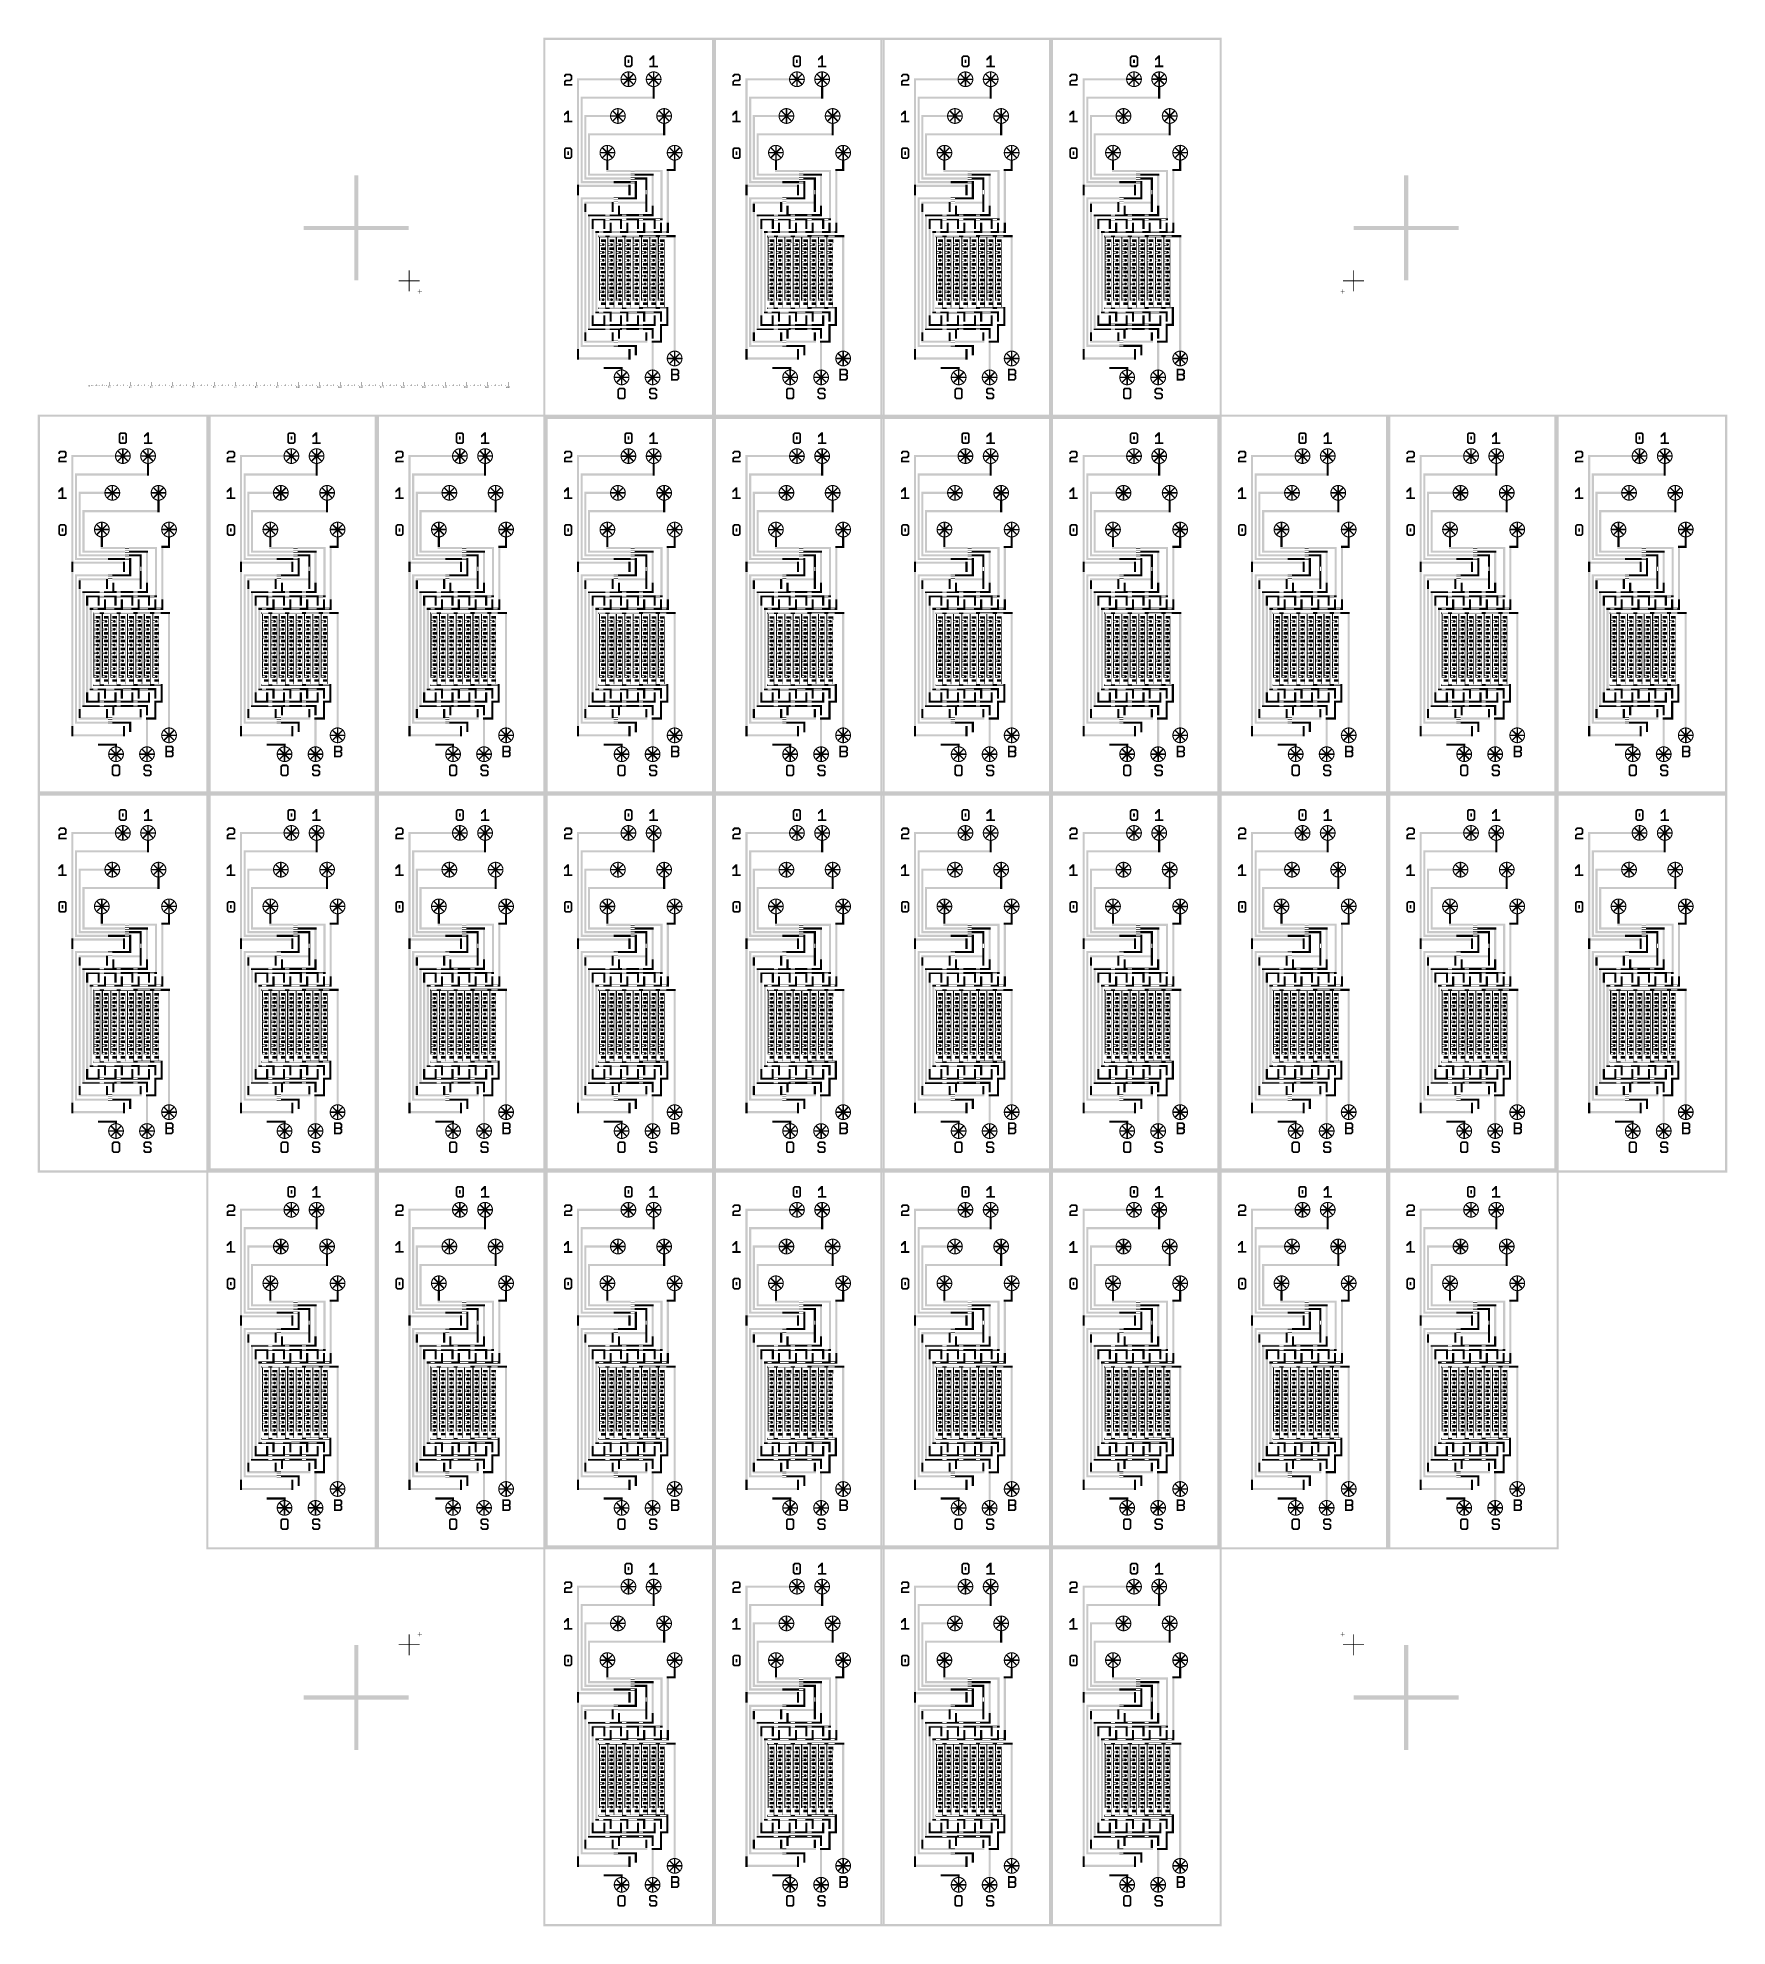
# Model space of a CAD drawing. Extents: x -40770 to 40888, y -46565 to 44734.
import ezdxf

# ---------------------------------------------------------------- set-up
doc = ezdxf.new("R2010")
doc.units = 0
doc.layers.add('L3D0_control', color=2, linetype='CONTINUOUS')

# ---------------------------------------------------------------- blocks, each defined once
blk = doc.blocks.new('TEXT$43')
at = {"layer": 'L3D0_control'}
for points in [[(0, 60), (0, 70), (50, 60), (50, 70)], [(0, 45), (0, 60), (10, 45), (10, 60)], [(0, 35), (0, 45), (50, 35), (40, 45)], [(10, 0), (0, 10), (10, 20), (0, 20)], [(10, 0), (10, 15), (15, 0), (15, 10)], [(15, 0), (15, 10), (40, 0), (50, 10)], [(40, 30), (35, 35), (40, 35)], [(35, 10), (40, 15), (50, 10), (50, 15)], [(40, 15), (40, 35), (50, 15), (50, 35)], [(60, 40), (60, 70), (70, 40), (70, 70)], [(60, 30), (60, 40), (80, 30), (80, 40)], [(60, 0), (60, 30), (70, 0), (70, 30)], [(80, 40), (85, 45), (95, 40), (100, 45)], [(80, 35), (80, 40), (90, 35), (95, 40)], [(80, 30), (80, 35), (95, 30), (90, 35)], [(85, 25), (80, 30), (100, 25), (95, 30)], [(85, 45), (100, 60), (100, 45)], [(100, 10), (85, 25), (100, 25)], [(100, 45), (100, 70), (110, 55), (110, 70)], [(100, 0), (100, 25), (110, 0), (110, 15)]]:
    blk.add_solid(points, dxfattribs=at)
blk = doc.blocks.new('TEXT$44')
at = {"layer": 'L3D0_control'}
for points in [[(0, 12), (2, 14), (4, 12), (4, 14)], [(0, 10), (0, 12), (2, 10), (2, 12)], [(0, 2), (0, 4), (2, 2), (2, 4)], [(2, 0), (0, 2), (8, 0), (10, 2)], [(2, 11), (2, 12), (3, 12)], [(2, 2), (2, 3), (3, 2)], [(4, 12), (4, 14), (10, 12), (8, 14)], [(4, 7), (4, 8), (9, 7), (10, 8)], [(4, 6), (4, 7), (10, 6), (9, 7)], [(8, 11), (7, 12), (10, 11), (10, 12)], [(7, 8), (8, 9), (10, 8), (10, 9)], [(8, 5), (7, 6), (10, 5), (10, 6)], [(7, 2), (8, 3), (8, 2)], [(8, 9), (8, 11), (10, 9), (10, 11)], [(8, 4), (8, 5), (10, 4), (10, 5)], [(8, 2), (8, 4), (10, 2), (10, 4)], [(12, 12), (14, 14), (15, 12), (15, 14)], [(12, 11), (12, 12), (14, 11), (15, 12)], [(12, 3), (12, 11), (14, 3), (14, 11)], [(12, 2), (12, 3), (15, 2), (14, 3)], [(14, 0), (12, 2), (15, 0), (15, 2)], [(15, 12), (15, 14), (22, 12), (20, 14)], [(15, 0), (15, 2), (20, 0), (22, 2)], [(16, 5), (16, 9), (18, 5), (18, 9)], [(20, 11), (19, 12), (22, 11), (22, 12)], [(19, 2), (20, 3), (22, 2), (22, 3)], [(20, 3), (20, 11), (22, 3), (22, 11)], [(24, 12), (26, 14), (27, 12), (27, 14)], [(24, 11), (24, 12), (26, 11), (27, 12)], [(24, 3), (24, 11), (26, 3), (26, 11)], [(24, 2), (24, 3), (27, 2), (26, 3)], [(26, 0), (24, 2), (27, 0), (27, 2)], [(27, 12), (27, 14), (34, 12), (32, 14)], [(27, 0), (27, 2), (32, 0), (34, 2)], [(28, 5), (28, 9), (30, 5), (30, 9)], [(32, 11), (31, 12), (34, 11), (34, 12)], [(31, 2), (32, 3), (34, 2), (34, 3)], [(32, 3), (32, 11), (34, 3), (34, 11)]]:
    blk.add_solid(points, dxfattribs=at)
blk = doc.blocks.new('TEXT$45')
at = {"layer": 'L3D0_control'}
for points in [[(0, 50), (10, 60), (15, 50), (25, 60)], [(0, 35), (0, 50), (15, 35), (15, 50)], [(0, 15), (0, 35), (10, 15), (10, 35)], [(0, 10), (0, 15), (15, 10), (10, 15)], [(10, 0), (0, 10), (15, 0), (15, 10)], [(10, 60), (20, 70), (40, 60), (40, 70)], [(10, 30), (10, 35), (15, 35)], [(15, 35), (15, 45), (50, 35), (40, 45)], [(15, 0), (15, 10), (40, 0), (50, 10)], [(40, 30), (35, 35), (40, 35)], [(35, 10), (40, 15), (50, 10), (50, 15)], [(40, 15), (40, 35), (50, 15), (50, 35)], [(60, 40), (60, 70), (70, 40), (70, 70)], [(60, 30), (60, 40), (80, 30), (80, 40)], [(60, 0), (60, 30), (70, 0), (70, 30)], [(80, 40), (85, 45), (95, 40), (100, 45)], [(80, 35), (80, 40), (90, 35), (95, 40)], [(80, 30), (80, 35), (95, 30), (90, 35)], [(85, 25), (80, 30), (100, 25), (95, 30)], [(85, 45), (100, 60), (100, 45)], [(100, 10), (85, 25), (100, 25)], [(100, 45), (100, 70), (110, 55), (110, 70)], [(100, 0), (100, 25), (110, 0), (110, 15)]]:
    blk.add_solid(points, dxfattribs=at)
blk = doc.blocks.new('TEXT$46')
at = {"layer": 'L3D0_control'}
for points in [[(0, 7), (0, 8), (2, 7), (2, 10)], [(0, 5), (0, 7), (2, 5), (2, 7)], [(0, 3), (0, 5), (10, 3), (10, 5)], [(2, 10), (5, 13), (5, 10)], [(2, 7), (2, 10), (5, 10)], [(5, 10), (5, 13), (6, 10), (6, 14)], [(6, 7), (6, 14), (8, 7), (8, 14)], [(6, 5), (6, 7), (8, 5), (8, 7)], [(6, 0), (6, 3), (8, 0), (8, 3)], [(12, 12), (14, 14), (15, 12), (15, 14)], [(12, 11), (12, 12), (14, 11), (15, 12)], [(12, 3), (12, 11), (14, 3), (14, 11)], [(12, 2), (12, 3), (15, 2), (14, 3)], [(14, 0), (12, 2), (15, 0), (15, 2)], [(15, 12), (15, 14), (22, 12), (20, 14)], [(15, 0), (15, 2), (20, 0), (22, 2)], [(16, 5), (16, 9), (18, 5), (18, 9)], [(20, 11), (19, 12), (22, 11), (22, 12)], [(19, 2), (20, 3), (22, 2), (22, 3)], [(20, 3), (20, 11), (22, 3), (22, 11)], [(24, 12), (26, 14), (27, 12), (27, 14)], [(24, 11), (24, 12), (26, 11), (27, 12)], [(24, 3), (24, 11), (26, 3), (26, 11)], [(24, 2), (24, 3), (27, 2), (26, 3)], [(26, 0), (24, 2), (27, 0), (27, 2)], [(27, 12), (27, 14), (34, 12), (32, 14)], [(27, 0), (27, 2), (32, 0), (34, 2)], [(28, 5), (28, 9), (30, 5), (30, 9)], [(32, 11), (31, 12), (34, 11), (34, 12)], [(31, 2), (32, 3), (34, 2), (34, 3)], [(32, 3), (32, 11), (34, 3), (34, 11)]]:
    blk.add_solid(points, dxfattribs=at)
blk = doc.blocks.new('TEXT$47')
at = {"layer": 'L3D0_control'}
for points in [[(0, 50), (20, 70), (20, 50)], [(0, 40), (0, 50), (5, 40), (15, 50)], [(0, 0), (0, 10), (20, 0), (20, 10)], [(20, 10), (20, 70), (30, 10), (30, 70)], [(20, 0), (20, 10), (50, 0), (50, 10)], [(60, 60), (60, 70), (100, 60), (100, 70)], [(80, 35), (95, 50), (95, 35), (110, 50)], [(80, 0), (80, 35), (90, 0), (90, 35)], [(90, 30), (90, 35), (95, 35)], [(95, 50), (100, 55), (110, 50), (110, 55)], [(100, 55), (100, 70), (110, 55), (110, 70)], [(120, 40), (120, 70), (130, 40), (130, 70)], [(120, 30), (120, 40), (140, 30), (140, 40)], [(120, 0), (120, 30), (130, 0), (130, 30)], [(140, 40), (145, 45), (155, 40), (160, 45)], [(140, 35), (140, 40), (150, 35), (155, 40)], [(140, 30), (140, 35), (155, 30), (150, 35)], [(145, 25), (140, 30), (160, 25), (155, 30)], [(145, 45), (160, 60), (160, 45)], [(160, 10), (145, 25), (160, 25)], [(160, 45), (160, 70), (170, 55), (170, 70)], [(160, 0), (160, 25), (170, 0), (170, 15)]]:
    blk.add_solid(points, dxfattribs=at)
blk = doc.blocks.new('TEXT$48')
at = {"layer": 'L3D0_control'}
for points in [[(0, 10), (2, 12), (3, 10), (5, 12)], [(0, 7), (0, 10), (3, 7), (3, 10)], [(0, 3), (0, 7), (2, 3), (2, 7)], [(0, 2), (0, 3), (3, 2), (2, 3)], [(2, 0), (0, 2), (3, 0), (3, 2)], [(2, 12), (4, 14), (8, 12), (8, 14)], [(2, 6), (2, 7), (3, 7)], [(3, 7), (3, 9), (10, 7), (8, 9)], [(3, 0), (3, 2), (8, 0), (10, 2)], [(8, 6), (7, 7), (8, 7)], [(7, 2), (8, 3), (10, 2), (10, 3)], [(8, 3), (8, 7), (10, 3), (10, 7)], [(12, 12), (14, 14), (15, 12), (15, 14)], [(12, 11), (12, 12), (14, 11), (15, 12)], [(12, 3), (12, 11), (14, 3), (14, 11)], [(12, 2), (12, 3), (15, 2), (14, 3)], [(14, 0), (12, 2), (15, 0), (15, 2)], [(15, 12), (15, 14), (22, 12), (20, 14)], [(15, 0), (15, 2), (20, 0), (22, 2)], [(16, 5), (16, 9), (18, 5), (18, 9)], [(20, 11), (19, 12), (22, 11), (22, 12)], [(19, 2), (20, 3), (22, 2), (22, 3)], [(20, 3), (20, 11), (22, 3), (22, 11)], [(24, 12), (26, 14), (27, 12), (27, 14)], [(24, 11), (24, 12), (26, 11), (27, 12)], [(24, 3), (24, 11), (26, 3), (26, 11)], [(24, 2), (24, 3), (27, 2), (26, 3)], [(26, 0), (24, 2), (27, 0), (27, 2)], [(27, 12), (27, 14), (34, 12), (32, 14)], [(27, 0), (27, 2), (32, 0), (34, 2)], [(28, 5), (28, 9), (30, 5), (30, 9)], [(32, 11), (31, 12), (34, 11), (34, 12)], [(31, 2), (32, 3), (34, 2), (34, 3)], [(32, 3), (32, 11), (34, 3), (34, 11)]]:
    blk.add_solid(points, dxfattribs=at)
blk = doc.blocks.new('TEXT$49')
at = {"layer": 'L3D0_control'}
for points in [[(0, 60), (10, 70), (15, 60), (15, 70)], [(0, 55), (0, 60), (10, 55), (15, 60)], [(0, 45), (0, 55), (10, 45), (10, 55)], [(0, 40), (0, 45), (15, 40), (10, 45)], [(5, 35), (0, 40), (15, 35), (15, 40)], [(0, 30), (5, 35), (15, 30), (15, 35)], [(0, 25), (0, 30), (10, 25), (15, 30)], [(0, 15), (0, 25), (10, 15), (10, 25)], [(0, 10), (0, 15), (15, 10), (10, 15)], [(10, 0), (0, 10), (15, 0), (15, 10)], [(15, 60), (15, 70), (50, 60), (40, 70)], [(15, 35), (15, 40), (35, 35), (35, 40)], [(15, 30), (15, 35), (50, 30), (45, 35)], [(15, 0), (15, 10), (40, 0), (50, 10)], [(40, 55), (35, 60), (50, 55), (50, 60)], [(35, 40), (40, 45), (50, 40), (50, 45)], [(35, 35), (35, 40), (45, 35), (50, 40)], [(40, 25), (35, 30), (40, 30)], [(35, 10), (40, 15), (50, 10), (50, 15)], [(40, 45), (40, 55), (50, 45), (50, 55)], [(40, 15), (40, 30), (50, 15), (50, 30)], [(60, 40), (60, 70), (70, 40), (70, 70)], [(60, 30), (60, 40), (80, 30), (80, 40)], [(60, 0), (60, 30), (70, 0), (70, 30)], [(80, 40), (85, 45), (95, 40), (100, 45)], [(80, 35), (80, 40), (90, 35), (95, 40)], [(80, 30), (80, 35), (95, 30), (90, 35)], [(85, 25), (80, 30), (100, 25), (95, 30)], [(85, 45), (100, 60), (100, 45)], [(100, 10), (85, 25), (100, 25)], [(100, 45), (100, 70), (110, 55), (110, 70)], [(100, 0), (100, 25), (110, 0), (110, 15)]]:
    blk.add_solid(points, dxfattribs=at)
blk = doc.blocks.new('TEXT$12')
at = {"layer": 'L3D0_control'}
for points in [[(0, 480), (80, 560), (120, 480), (120, 560)], [(0, 440), (0, 480), (80, 440), (120, 480)], [(0, 120), (0, 440), (80, 120), (80, 440)], [(0, 80), (0, 120), (120, 80), (80, 120)], [(80, 0), (0, 80), (120, 0), (120, 80)], [(120, 480), (120, 560), (400, 480), (320, 560)], [(120, 0), (120, 80), (320, 0), (400, 80)], [(160, 200), (160, 360), (240, 200), (240, 360)], [(320, 440), (280, 480), (400, 440), (400, 480)], [(280, 80), (320, 120), (400, 80), (400, 120)], [(320, 120), (320, 440), (400, 120), (400, 440)]]:
    blk.add_solid(points, dxfattribs=at)
blk = doc.blocks.new('control-inlet')
at = {"layer": 'L3D0_control'}
for points in [[(-376, 19), (-373.709, 35.498), (-373.709, 19)], [(-375, -18), (-376, 19), (-330.794, -18), (-330.794, 19)], [(-373.709, 35.498), (-371, 55), (-330.794, 35.498), (-322.724, 55)], [(-373.709, 35), (-373.709, 35.498), (-331, 35), (-330.794, 35.498)], [(-373.709, 19), (-373.709, 35), (-330.794, 19), (-330.794, 35)], [(-371, 55), (-365, 91), (-322.724, 55), (-307.828, 91)], [(-365, 91), (-353, 126), (-307.828, 91), (-293.345, 126)], [(-353, 126), (-339, 160), (-293.345, 126), (-279.276, 160)], [(-339, 160), (-330, 179), (-279.276, 160), (-259, 209)], [(-331, 35), (-330.794, 35.001), (-330.794, 35)], [(-330.794, -18), (-330.794, 35.001), (-209, -18), (-209, 35.498)], [(-330, 179), (-323, 193), (-259, 209), (-311.308, 209)], [(-311.308, 209), (-304, 219), (-259, 209), (-259, 237.947)], [(-304, 219), (-302, 224), (-222.339, 253), (-279, 253)], [(-279, 253), (-252, 278), (-222.339, 253), (-222.339, 278)], [(-209, 159), (-259, 209), (-209, 259), (-259, 237.947)], [(-252, 278), (-225, 302), (-222.339, 278), (-222.339, 302)], [(-225, 302), (-193, 322), (-161, 302), (-161, 339)], [(-222.339, 253), (-222.339, 302), (-104.652, 302)], [(-86, 36), (-209, 159), (-86, 136.711), (-209, 259)], [(-209, -18), (-209, 35.498), (-86, -18), (-86, 36)], [(-161, 339), (-126, 354), (-91, 339), (-91, 364)], [(-161, 302), (-161, 339), (-104.652, 302), (-104.652, 339)], [(-104.652, 302), (-104.652, 339), (-35, 331), (-35, 339)], [(-91, 364), (-55, 372), (-18, 364), (-18, 375)], [(-91, 339), (-91, 364), (-18, 339), (-18, 364)], [(-86, -18), (-86, 136.711), (-36, -18), (-36, 87)], [(-36, 87), (-35.769, 136.711), (-18, 87), (-18, 136.711)], [(-36, -18), (-36, 87), (-18, -18), (-18, 87)], [(-35.769, 136.711), (-35, 302), (-18, 136.711), (-18, 309.043)], [(-35, 302), (-35, 339), (-18, 309.043), (-18, 339)], [(-18, 309.043), (-18, 375), (19, 324.371), (19, 376)], [(-18, 193), (-18, 309.043), (35.563, 193), (35, 331)], [(-18, 86), (-18, 193), (36, 86), (35.563, 193)], [(-18, 35.451), (-18, 86), (86, 35.451), (86, 86)], [(-18, -18), (-18, 35.451), (220.465, -18), (220.465, 35.451)], [(19, 324.371), (19, 376), (35, 331), (35, 373.778)], [(55, 322.724), (35, 331), (55, 371), (35, 373.778)], [(36, 86), (88, 138), (136, 86), (188, 138)], [(55, 353), (55, 371), (126, 353), (91, 365)], [(55, 322.724), (55, 353), (126, 322.724), (126, 353)], [(126, 293.345), (55, 322.724), (126, 322.724)], [(86, 36), (86, 86), (136, 86)], [(86, 35.451), (86, 36), (220.465, 35.451)], [(88, 138), (220.465, 193), (188, 138), (220.465, 170.465)], [(88, 138), (143, 193), (220.465, 193)], [(126, 323), (126, 353), (193, 323), (160, 339)], [(126, 302), (126, 323), (224, 302), (193, 323)], [(160.667, 279), (126, 293.345), (160.667, 302), (126, 302)], [(143, 193), (175, 225), (220.465, 193), (220.465, 225)], [(160.667, 279), (160.667, 302), (253, 279), (224, 302)], [(209, 259), (160.667, 279), (209, 279)], [(175, 225), (202, 252), (302, 225), (278, 252)], [(202, 252), (209, 259), (209, 252)], [(209, 252), (209, 279), (278, 252), (253, 279)], [(220.465, 193), (220.465, 225), (259, 209), (259, 225)], [(220.465, 193), (259, 209), (243, 193)], [(220.465, 170.465), (220.465, 193), (243, 193)], [(220.465, 18), (220.465, 35.451), (330.813, 18), (330.813, 35.001)], [(220.465, -18), (220.465, 18), (375.973, -18), (375, 18)], [(265.621, 193), (259, 209), (265.621, 225), (259, 225)], [(265.621, 193), (265.621, 225), (322, 193), (302, 225)], [(278.862, 161), (265.621, 193), (339, 161), (322, 193)], [(293.345, 126), (278.862, 161), (354, 126), (339, 161)], [(307.828, 91), (293.345, 126), (364, 91), (354, 126)], [(322.724, 55), (307.828, 91), (372, 55), (364, 91)], [(330.813, 35.451), (322.724, 55), (373.585, 35.451), (372, 55)], [(331, 35), (330.813, 35.451), (373.585, 35), (373.585, 35.451)], [(330.813, 35), (330.813, 35.001), (331, 35)], [(330.813, 18), (330.813, 35), (373.585, 18), (373.585, 35)], [(373.585, 18), (373.585, 35.451), (375, 18)], [(-373.5, -35), (-375, -18), (-331, -35), (-331, -18)], [(-372, -52), (-373.5, -35), (-323.965, -52), (-331, -35)], [(-372, -55), (-372, -52), (-322.724, -55), (-323.965, -52)], [(-364, -91), (-372, -55), (-307.828, -91), (-322.724, -55)], [(-354, -126), (-364, -91), (-293.345, -126), (-307.828, -91)], [(-339, -161), (-354, -126), (-278.862, -161), (-293.345, -126)], [(-322, -193), (-339, -161), (-265.621, -193), (-278.862, -161)], [(-136.626, -35.793), (-331, -35), (-136.626, -18), (-331, -18)], [(-302, -225), (-322, -193), (-265.621, -225), (-265.621, -193)], [(-278, -252), (-302, -225), (-202, -252), (-175, -225)], [(-253, -279), (-278, -252), (-209, -279), (-209, -252)], [(-265.621, -225), (-265.621, -193), (-259, -225), (-259, -209)], [(-259, -225), (-259, -209), (-243.308, -225), (-243.308, -193)], [(-224, -302), (-253, -279), (-160.667, -302), (-160.667, -279)], [(-243.308, -193), (-208, -157), (-143, -193), (-107, -157)], [(-243.308, -225), (-243.308, -193), (-175, -225), (-143, -193)], [(-193, -323), (-224, -302), (-126, -323), (-126, -302)], [(-209, -259), (-209, -252), (-202, -252)], [(-209, -279), (-209, -259), (-160.667, -279)], [(-208, -157), (-136.774, -86.358), (-107, -157), (-36.358, -86.358)], [(-126, -353), (-160, -339), (-126, -323), (-193, -323)], [(-160.667, -302), (-160.667, -279), (-126, -302), (-126, -293.345)], [(-136.774, -86.358), (-136.626, -86.211), (-36.358, -86.358), (-36, -86.211)], [(-86, -36), (-136.626, -35.793), (-86, -18), (-136.626, -18)], [(-136.626, -86.211), (-86, -36), (18, -86.211), (18, -36)], [(-126, -322.724), (-126, -293.345), (-55, -322.724)], [(-126, -353), (-126, -322.724), (-55, -353), (-55, -322.724)], [(-55, -371), (-91, -365), (-55, -353), (-126, -353)], [(-86, -36), (-86, -18), (18, -36), (18, -18)], [(-35.241, -373.744), (-55, -371), (-35.241, -330.9), (-55, -322.724)], [(-36, -115), (-36, -86.211), (18, -115), (18, -86.211)], [(-35.639, -193), (-36, -115), (18, -193), (18, -115)], [(-35.241, -279), (-35.639, -193), (18, -279), (18, -193)], [(-35, -330.9), (-35.241, -279), (-19, -330.9), (-19, -279)], [(-35, -373.777), (-35.241, -373.744), (-35, -331), (-35.241, -330.9)], [(-19, -376), (-35, -373.777), (-19, -330.9), (-35, -330.9)], [(-19, -376), (-19, -279), (18, -375), (18, -279)], [(18, -35), (18, -18), (307.828, -35), (307.828, -18)], [(18, -36), (18, -35), (86, -36), (86, -35)], [(18, -86), (18, -36), (136, -86), (86, -36)], [(18, -193), (18, -86), (35.563, -193), (36, -86)], [(18, -278), (18, -193), (35.216, -278), (35.563, -193)], [(18, -322.724), (18, -278), (35.034, -322.724), (35.216, -278)], [(18, -331), (18, -322.724), (35, -331), (35.034, -322.724)], [(18, -375), (18, -331), (35.034, -373.619), (35.034, -331)], [(35, -331), (35.034, -330.986), (35.034, -331)], [(35.034, -373.619), (35.034, -330.986), (55, -372), (55, -322.724)], [(143, -193), (36, -86), (243, -193), (136, -86)], [(55, -322.724), (126, -293.345), (126, -322.724)], [(55, -354), (55, -322.724), (126, -354), (126, -322.724)], [(55, -372), (55, -354), (91, -364), (126, -354)], [(86, -36), (86, -35), (136, -35.796), (136, -35)], [(126, -302), (126, -293.345), (163.083, -302), (163.083, -278)], [(126, -322), (126, -302), (193, -322), (225, -302)], [(126, -354), (126, -322), (161, -339), (193, -322)], [(136, -35.796), (136, -35), (331, -35)], [(174, -224), (143, -193), (243, -224), (243, -193)], [(163.083, -278), (209, -259), (209, -278)], [(163.083, -302), (163.083, -278), (225, -302), (252, -278)], [(203, -253), (174, -224), (279, -253), (302, -224)], [(209, -259), (203, -253), (209, -253)], [(209, -278), (209, -253), (252, -278), (279, -253)], [(243, -224), (243, -193), (259, -224), (259, -209)], [(259, -224), (259, -209), (265.621, -224), (265.621, -193)], [(265.621, -193), (279.276, -160), (323, -193), (339, -160)], [(265.621, -224), (265.621, -193), (302, -224), (323, -193)], [(279.276, -160), (293.345, -126), (339, -160), (353, -126)], [(293.345, -126), (307.828, -91), (353, -126), (365, -91)], [(307.828, -35), (307.828, -18), (373.778, -35), (373.778, -18)], [(307.828, -91), (322.724, -55), (365, -91), (371, -55)], [(322.724, -55), (331, -35), (371, -55), (373.778, -35)], [(373.778, -35), (373.778, -18), (376, -19), (375.973, -18)]]:
    blk.add_solid(points, dxfattribs=at)
blk = doc.blocks.new('sandwich')
at = {"layer": 'L3D0_control'}
for points in [[(-226, 74), (-226, 199), (0, 74), (0, 199)], [(-25, -50), (-25, 425), (0, -50), (0, 425)]]:
    blk.add_solid(points, dxfattribs=at)
blk = doc.blocks.new('CIRCLE$4')
at = {"layer": 'L3D0_control'}
for points in [[(-65, 3), (-64, 10), (-56, 3), (-56, 10)], [(-65, -3), (-65, 3), (-56, -3), (-56, 3)], [(-64, 10), (-63, 16), (-56, 10), (-56, 16)], [(-63, 16), (-59, 28), (-56, 16), (-56, 33)], [(-56, 33), (-52, 39), (-44, 33), (-44, 39)], [(-56, -3), (-56, 33), (56, -3), (56, 33)], [(-52, 39), (-48, 44), (-44, 39), (-44, 48)], [(-44, 48), (-39, 52), (-33, 48), (-33, 56)], [(-44, 33), (-44, 48), (-3, 33), (-3, 48)], [(-33, 56), (-28, 59), (-16, 56), (-16, 63)], [(-33, 48), (-33, 56), (-3, 48), (-3, 56)], [(-16, 63), (-10, 64), (-3, 63), (-3, 65)], [(-16, 56), (-16, 63), (-3, 56), (-3, 63)], [(-3, 63), (-3, 65), (3, 63), (3, 65)], [(-3, 56), (-3, 63), (16, 56), (16, 63)], [(-3, 48), (-3, 56), (33, 48), (33, 56)], [(-3, 33), (-3, 48), (44, 33), (44, 48)], [(3, 63), (3, 65), (16, 63), (10, 64)], [(16, 56), (16, 63), (33, 56), (28, 59)], [(33, 48), (33, 56), (44, 48), (39, 52)], [(44, 39), (44, 48), (52, 39), (48, 44)], [(44, 33), (44, 39), (56, 33), (52, 39)], [(56, 16), (56, 33), (63, 16), (59, 28)], [(56, 10), (56, 16), (64, 10), (63, 16)], [(56, 3), (56, 10), (65, 3), (64, 10)], [(56, -3), (56, 3), (65, -3), (65, 3)], [(-64, -10), (-65, -3), (-56, -10), (-56, -3)], [(-63, -16), (-64, -10), (-56, -16), (-56, -10)], [(-56, -33), (-59, -28), (-56, -16), (-63, -16)], [(-56, -33), (-56, -3), (56, -33), (56, -3)], [(-52, -39), (-56, -33), (-44, -39), (-44, -33)], [(-44, -48), (-48, -44), (-44, -39), (-52, -39)], [(-44, -48), (-44, -33), (-3, -48), (-3, -33)], [(-33, -56), (-39, -52), (-33, -48), (-44, -48)], [(-33, -56), (-33, -48), (-3, -56), (-3, -48)], [(-16, -63), (-28, -59), (-16, -56), (-33, -56)], [(-16, -63), (-16, -56), (-3, -63), (-3, -56)], [(-3, -65), (-10, -64), (-3, -63), (-16, -63)], [(-3, -48), (-3, -33), (44, -48), (44, -33)], [(-3, -56), (-3, -48), (33, -56), (33, -48)], [(-3, -63), (-3, -56), (16, -63), (16, -56)], [(-3, -65), (-3, -63), (3, -65), (3, -63)], [(3, -65), (3, -63), (10, -64), (10, -63)], [(10, -64), (10, -63), (16, -63)], [(16, -63), (16, -56), (28, -59), (33, -56)], [(33, -56), (33, -48), (39, -52), (44, -48)], [(44, -39), (44, -33), (52, -39), (56, -33)], [(44, -48), (44, -39), (48, -44), (52, -39)], [(56, -10), (56, -3), (64, -10), (65, -3)], [(56, -16), (56, -10), (63, -16), (64, -10)], [(56, -33), (56, -16), (59, -28), (63, -16)]]:
    blk.add_solid(points, dxfattribs=at)
blk = doc.blocks.new('chamber')
at = {"layer": 'L3D0_control'}
for points in [[(-275, 425), (-275, 450), (-235, 425), (-235, 450)], [(-275, 125), (-275, 425), (-225, 125), (-225, 425)], [(-275, 100), (-275, 125), (-235, 100), (-235, 125)], [(-275, 25), (-275, 100), (-235, 25), (-235, 100)], [(-235, 100), (-235, 125), (-100, 100), (-100, 125)], [(-235, 25), (-235, 50), (-100, 25), (-100, 50)], [(-140, 72), (-140, 78), (-139, 72), (-139, 85)], [(-138, 59), (-139, 65), (-138, 72), (-140, 72)], [(-139, 85), (-138, 91), (-100, 85), (-100, 91)], [(-139, 72), (-139, 85), (-100, 72), (-100, 85)], [(-138, 91), (-135, 100), (-100, 91), (-100, 100)], [(-138, 59), (-138, 72), (-100, 59), (-100, 72)], [(-135, 50), (-138, 59), (-100, 50), (-100, 59)]]:
    blk.add_solid(points, dxfattribs=at)
for name, p in [('sandwich', (50, -250)), ('CIRCLE$4', (-75, 75))]:
    blk.add_blockref(name, p)
blk = doc.blocks.new('TEXT')
at = {"layer": 'L3D0_control'}
for points in [[(0, 480), (0, 560), (320, 480), (320, 560)], [(0, 440), (0, 480), (80, 440), (80, 480)], [(0, 320), (0, 440), (80, 320), (80, 440)], [(0, 280), (0, 320), (280, 280), (280, 320)], [(0, 240), (0, 280), (400, 240), (360, 280)], [(0, 120), (0, 240), (80, 120), (80, 240)], [(0, 80), (0, 120), (80, 80), (80, 120)], [(0, 0), (0, 80), (280, 0), (280, 80)], [(320, 440), (280, 480), (400, 440), (400, 480)], [(280, 280), (280, 320), (320, 280), (320, 360)], [(320, 200), (280, 240), (320, 240)], [(280, 80), (320, 120), (400, 80), (400, 120)], [(280, 0), (280, 80), (320, 0), (400, 80)], [(320, 480), (320, 560), (400, 480)], [(320, 320), (320, 440), (400, 320), (400, 440)], [(320, 280), (320, 320), (360, 280), (400, 320)], [(320, 120), (320, 240), (400, 120), (400, 240)]]:
    blk.add_solid(points, dxfattribs=at)
blk = doc.blocks.new('TEXT$10')
at = {"layer": 'L3D0_control'}
for points in [[(0, 480), (80, 560), (280, 480), (280, 560)], [(0, 440), (0, 480), (80, 440), (120, 480)], [(0, 280), (0, 440), (80, 280), (80, 440)], [(80, 0), (0, 80), (80, 280), (0, 280)], [(80, 0), (80, 120), (120, 0), (120, 80)], [(120, 0), (120, 80), (320, 0), (400, 80)], [(320, 440), (280, 480), (320, 560), (280, 560)], [(280, 80), (320, 120), (400, 80), (400, 120)], [(320, 280), (320, 560), (400, 280), (400, 480)], [(320, 120), (320, 280), (400, 120), (400, 280)]]:
    blk.add_solid(points, dxfattribs=at)
blk = doc.blocks.new('TEXT$11')
at = {"layer": 'L3D0_control'}
for points in [[(0, 480), (80, 560), (400, 480), (320, 560)], [(0, 400), (0, 480), (80, 400), (80, 480)], [(0, 320), (0, 400), (80, 320), (80, 400)], [(80, 240), (0, 320), (400, 240), (320, 320)], [(80, 0), (0, 80), (80, 160), (0, 160)], [(80, 440), (80, 480), (120, 480)], [(80, 320), (80, 360), (120, 320)], [(80, 0), (80, 120), (120, 0), (120, 80)], [(120, 0), (120, 80), (320, 0), (400, 80)], [(320, 440), (280, 480), (320, 480)], [(320, 200), (280, 240), (320, 240)], [(280, 80), (320, 120), (400, 80), (400, 120)], [(320, 400), (320, 480), (400, 400), (400, 480)], [(320, 120), (320, 240), (400, 120), (400, 240)]]:
    blk.add_solid(points, dxfattribs=at)
blk = doc.blocks.new('TEXT$13')
at = {"layer": 'L3D0_control'}
for points in [[(0, 400), (160, 560), (160, 400)], [(0, 320), (0, 400), (40, 320), (120, 400)], [(0, 0), (0, 80), (160, 0), (160, 80)], [(160, 80), (160, 560), (240, 80), (240, 560)], [(160, 0), (160, 80), (400, 0), (400, 80)]]:
    blk.add_solid(points, dxfattribs=at)
blk = doc.blocks.new('TEXT$14')
at = {"layer": 'L3D0_control'}
for points in [[(0, 480), (80, 560), (280, 480), (280, 560)], [(0, 400), (0, 480), (80, 400), (80, 480)], [(0, 200), (80, 280), (120, 200), (120, 280)], [(0, 160), (0, 200), (80, 160), (120, 200)], [(0, 80), (0, 160), (80, 80), (80, 160)], [(0, 0), (0, 80), (400, 0), (400, 80)], [(80, 440), (80, 480), (120, 480)], [(120, 200), (120, 280), (320, 200), (400, 280)], [(280, 480), (280, 560), (400, 480), (320, 560)], [(320, 440), (280, 480), (400, 440), (400, 480)], [(280, 280), (320, 320), (320, 280)], [(320, 280), (320, 440), (400, 280), (400, 440)]]:
    blk.add_solid(points, dxfattribs=at)
blk = doc.blocks.new('device')
at = {"layer": 'L3D0_control'}
for points in [[(-4125, 8975), (-4125, 9075), (4100, 8975), (4100, 9075)], [(-4125, -9075), (-4125, 8975), (-4025, -9075), (-4025, 8975)], [(4000, -8975), (4000, 8975), (4100, -8975), (4100, 8975)], [(-2525, 7050), (-2525, 7150), (-424, 7050), (-424, 7150)], [(-2525, 2075), (-2525, 7050), (-2425, 2075), (-2425, 7050)], [(1076, 6175), (1076, 6750), (1176, 6175), (1176, 6750)], [(-2350, 6175), (-2350, 6275), (1076, 6175), (1076, 6275)], [(-2350, 2250), (-2350, 6175), (-2250, 2250), (-2250, 6175)], [(-2175, 5300), (-2175, 5400), (-925, 5300), (-925, 5400)], [(-2175, 2425), (-2175, 5300), (-2075, 2425), (-2075, 5300)], [(-2000, 4425), (-2000, 4525), (1576, 4425), (1576, 4525)], [(1576, 4425), (1576, 5000), (1676, 4425), (1676, 5000)], [(-2000, 2600), (-2000, 4425), (-1900, 2600), (-1900, 4425)], [(-1125, 2775), (-1125, 3250), (-1025, 2775), (-1025, 3250)], [(-1125, 2750), (-1125, 2775), (226, 2750), (226, 2775)], [(-1125, 2675), (-1125, 2750), (26, 2675), (26, 2750)], [(26, 2675), (26, 2700), (226, 2675), (226, 2700)], [(226, 2675), (226, 2775), (1551, 2675), (1551, 2775)], [(1751, 2725), (1751, 2825), (2176, 2725), (2176, 2825)], [(1751, 275), (1751, 2725), (1851, 275), (1851, 2725)], [(2076, 2825), (2076, 3250), (2176, 2825), (2176, 3250)], [(-2525, 1575), (-2525, 2075), (-2425, 1575), (-2425, 2075)], [(-2425, 1975), (-2425, 2075), (-74, 1975), (-74, 2075)], [(-2350, 2225), (-2350, 2250), (-774, 2225), (-774, 2250)], [(-2350, 2150), (-2350, 2225), (-774, 2150), (-774, 2225)], [(-2175, 2400), (-2175, 2425), (26, 2400), (26, 2425)], [(-2175, 2325), (-2175, 2400), (26, 2325), (26, 2400)], [(-2000, 2575), (-2000, 2600), (26, 2575), (26, 2600)], [(-2000, 2500), (-2000, 2575), (26, 2500), (26, 2575)], [(-774, 2225), (-774, 2250), (26, 2225), (26, 2250)], [(-774, 2150), (-774, 2225), (26, 2150), (26, 2225)], [(-74, 1575), (-74, 2075), (26, 1575), (26, 2075)], [(26, 2575), (26, 2600), (226, 2575), (226, 2600)], [(26, 2500), (26, 2525), (226, 2500), (226, 2525)], [(26, 2400), (26, 2425), (226, 2400), (226, 2425)], [(26, 2325), (26, 2350), (226, 2325), (226, 2350)], [(26, 2225), (26, 2250), (226, 2225), (226, 2250)], [(26, 2150), (26, 2175), (326, 2150), (326, 2175)], [(226, 2500), (226, 2600), (1126, 2500), (1126, 2600)], [(226, 2325), (226, 2425), (826, 2325), (826, 2425)], [(226, 2175), (226, 2250), (326, 2175), (326, 2250)], [(226, 1475), (226, 2150), (326, 1475), (326, 2150)], [(726, 1825), (726, 2325), (826, 1825), (826, 2325)], [(726, 1625), (726, 1825), (751, 1625), (751, 1825)], [(801, 1625), (801, 1825), (826, 1625), (826, 1825)], [(1026, 1075), (1026, 2500), (1126, 1075), (1126, 2500)], [(1451, 475), (1451, 2675), (1551, 475), (1551, 2675)], [(-2525, -5750), (-2525, 1575), (-2425, -5750), (-2425, 1575)], [(-2350, 1450), (-2350, 1475), (-774, 1450), (-774, 1475)], [(-2350, 1375), (-2350, 1450), (-774, 1375), (-774, 1450)], [(-2350, -5550), (-2350, 1375), (-2250, -5550), (-2250, 1375)], [(-2175, 1250), (-2175, 1275), (-774, 1250), (-774, 1275)], [(-2175, 1175), (-2175, 1250), (-874, 1175), (-874, 1250)], [(-2175, 775), (-2175, 1175), (-2075, 775), (-2075, 1175)], [(-874, 775), (-874, 1250), (-774, 775), (-774, 1250)], [(-774, 1450), (-774, 1475), (-574, 1450), (-574, 1475)], [(-774, 1375), (-774, 1400), (-574, 1375), (-574, 1400)], [(-774, 1250), (-774, 1275), (-574, 1250), (-574, 1275)], [(-774, 1175), (-774, 1200), (726, 1175), (726, 1200)], [(-574, 1375), (-574, 1475), (326, 1375), (326, 1475)], [(-574, 1200), (-574, 1275), (726, 1200), (726, 1275)], [(-574, 650), (-574, 1075), (-474, 650), (-474, 1075)], [(726, 1200), (726, 1625), (826, 1200), (826, 1625)], [(726, 775), (726, 1200), (826, 775), (826, 1200)], [(1026, 675), (1026, 1075), (1126, 675), (1126, 1075)], [(-2175, -4950), (-2175, 775), (-2075, -4950), (-2075, 775)], [(-2000, 650), (-2000, 675), (-574, 650), (-574, 675)], [(-2000, 575), (-2000, 650), (-1174, 575), (-1174, 650)], [(-2000, -4750), (-2000, 575), (-1900, -4750), (-1900, 575)], [(-1825, 450), (-1825, 475), (-174, 450), (-174, 475)], [(-1825, 375), (-1825, 450), (-1174, 375), (-1174, 450)], [(-1825, -25), (-1825, 375), (-1725, -25), (-1725, 375)], [(-1274, -25), (-1274, 375), (-1174, -25), (-1174, 375)], [(-1174, 575), (-1174, 600), (-974, 575), (-974, 600)], [(-1174, 375), (-1174, 400), (-974, 375), (-974, 400)], [(-974, 575), (-974, 650), (-474, 575), (-474, 650)], [(-974, 375), (-974, 450), (-374, 375), (-374, 450)], [(-974, -125), (-974, 275), (-874, -125), (-874, 275)], [(-474, 650), (-474, 675), (426, 650), (426, 675)], [(-474, 575), (-474, 650), (-374, 575), (-374, 650)], [(-474, -25), (-474, 375), (-374, -25), (-374, 375)], [(-374, 575), (-374, 600), (-174, 575), (-174, 600)], [(-374, 375), (-374, 400), (-174, 375), (-174, 400)], [(-174, 575), (-174, 650), (426, 575), (426, 650)], [(-174, 450), (-174, 475), (626, 450), (626, 475)], [(-174, 375), (-174, 450), (426, 375), (426, 450)], [(-174, -125), (-174, 275), (-74, -125), (-74, 275)], [(326, -25), (326, 375), (426, -25), (426, 375)], [(426, 650), (426, 675), (626, 650), (626, 675)], [(426, 575), (426, 600), (626, 575), (626, 600)], [(426, 375), (426, 400), (626, 375), (626, 400)], [(626, 575), (626, 675), (1126, 575), (1126, 675)], [(626, 450), (626, 475), (1226, 450), (1226, 475)], [(626, 375), (626, 450), (1226, 375), (1226, 450)], [(626, -125), (626, 275), (726, -125), (726, 275)], [(1126, -25), (1126, 375), (1226, -25), (1226, 375)], [(1226, 450), (1226, 475), (1426, 450), (1426, 475)], [(1226, 375), (1226, 400), (1426, 375), (1426, 400)], [(1426, 375), (1426, 475), (1551, 375), (1551, 475)], [(1426, -125), (1426, 275), (1526, -125), (1526, 275)], [(1751, -125), (1751, 275), (1851, -125), (1851, 275)], [(-1825, -4150), (-1825, -25), (-1725, -4150), (-1725, -25)], [(-1650, -150), (-1650, -125), (-874, -150), (-874, -125)], [(-1650, -225), (-1650, -150), (-1474, -225), (-1474, -150)], [(-1650, -3950), (-1650, -225), (-1550, -3950), (-1550, -225)], [(-1500, -350), (-1500, -325), (426, -350), (426, -325)], [(-1500, -425), (-1500, -350), (-1474, -425), (-1474, -350)], [(-1474, -225), (-1474, -200), (-1274, -225), (-1274, -200)], [(-1474, -425), (-1474, -400), (-1174, -425), (-1174, -400)], [(-1375, -650), (-1375, -525), (-1150, -650), (-1150, -525)], [(-1274, -225), (-1274, -150), (-874, -225), (-874, -150)], [(-1175, -700), (-1175, -650), (-1150, -700), (-1150, -650)], [(-1174, -425), (-1174, -350), (-975, -425), (-975, -350)], [(-975, -425), (-975, -400), (-374, -425), (-374, -400)], [(-975, -650), (-975, -525), (-750, -650), (-750, -525)], [(-874, -150), (-874, -125), (-74, -150), (-74, -125)], [(-874, -225), (-874, -200), (-474, -225), (-474, -200)], [(-775, -700), (-775, -650), (-750, -700), (-750, -650)], [(-575, -650), (-575, -525), (-349, -650), (-349, -525)], [(-474, -225), (-474, -150), (-74, -225), (-74, -150)], [(-374, -425), (-374, -350), (-174, -425), (-174, -350)], [(-374, -700), (-374, -650), (-349, -700), (-349, -650)], [(-174, -425), (-174, -400), (426, -425), (426, -400)], [(-174, -650), (-174, -525), (51, -650), (51, -525)], [(-74, -150), (-74, -125), (726, -150), (726, -125)], [(-74, -225), (-74, -200), (326, -225), (326, -200)], [(26, -700), (26, -650), (51, -700), (51, -650)], [(226, -650), (226, -525), (451, -650), (451, -525)], [(326, -225), (326, -150), (726, -225), (726, -150)], [(426, -350), (426, -325), (1226, -350), (1226, -325)], [(426, -425), (426, -350), (626, -425), (626, -350)], [(426, -700), (426, -650), (451, -700), (451, -650)], [(626, -425), (626, -400), (1226, -425), (1226, -400)], [(626, -650), (626, -525), (851, -650), (851, -525)], [(726, -150), (726, -125), (1126, -150), (1126, -125)], [(726, -225), (726, -200), (1126, -225), (1126, -200)], [(826, -700), (826, -650), (851, -700), (851, -650)], [(1026, -650), (1026, -525), (1251, -650), (1251, -525)], [(1126, -150), (1126, -125), (1526, -150), (1526, -125)], [(1126, -225), (1126, -150), (1526, -225), (1526, -150)], [(1226, -350), (1226, -325), (1726, -350), (1726, -325)], [(1226, -425), (1226, -350), (1426, -425), (1426, -350)], [(1226, -700), (1226, -650), (1251, -700), (1251, -650)], [(1426, -425), (1426, -400), (1726, -425), (1726, -400)], [(1426, -650), (1426, -525), (1651, -650), (1651, -525)], [(1526, -150), (1526, -125), (1726, -150), (1726, -125)], [(1526, -225), (1526, -200), (1726, -225), (1726, -200)], [(1626, -700), (1626, -650), (1651, -700), (1651, -650)], [(1726, -225), (1726, -125), (1851, -225), (1851, -125)], [(1726, -425), (1726, -325), (2176, -425), (2176, -325)], [(2076, -5850), (2076, -425), (2176, -5850), (2176, -425)], [(-1825, -4575), (-1825, -4150), (-1725, -4575), (-1725, -4150)], [(-1650, -3975), (-1650, -3950), (-74, -3975), (-74, -3950)], [(-1650, -4050), (-1650, -3975), (-1475, -4050), (-1475, -3975)], [(-1500, -3775), (-1500, -3750), (426, -3775), (426, -3750)], [(-1500, -3850), (-1500, -3775), (-1475, -3850), (-1475, -3775)], [(-1475, -3850), (-1475, -3825), (-1175, -3850), (-1175, -3825)], [(-1475, -4050), (-1475, -4025), (-1275, -4050), (-1275, -4025)], [(-1275, -4050), (-1275, -3975), (-875, -4050), (-875, -3975)], [(-1275, -4550), (-1275, -4150), (-1175, -4550), (-1175, -4150)], [(-1175, -3850), (-1175, -3775), (-975, -3850), (-975, -3775)], [(-975, -3850), (-975, -3825), (-374, -3850), (-374, -3825)], [(-975, -4450), (-975, -4050), (-875, -4450), (-875, -4050)], [(-875, -4050), (-875, -4025), (-475, -4050), (-475, -4025)], [(-475, -4050), (-475, -3975), (-74, -4050), (-74, -3975)], [(-474, -4550), (-474, -4150), (-374, -4550), (-374, -4150)], [(-374, -3850), (-374, -3775), (-174, -3850), (-174, -3775)], [(-174, -3850), (-174, -3825), (426, -3850), (426, -3825)], [(-174, -4450), (-174, -4050), (-74, -4450), (-74, -4050)], [(-74, -3975), (-74, -3950), (726, -3975), (726, -3950)], [(-74, -4050), (-74, -4025), (326, -4050), (326, -4025)], [(326, -4050), (326, -3975), (726, -4050), (726, -3975)], [(326, -4550), (326, -4150), (426, -4550), (426, -4150)], [(426, -3775), (426, -3750), (1226, -3775), (1226, -3750)], [(426, -3850), (426, -3775), (626, -3850), (626, -3775)], [(626, -3850), (626, -3825), (1226, -3850), (1226, -3825)], [(626, -4450), (626, -4050), (726, -4450), (726, -4050)], [(726, -3975), (726, -3950), (1126, -3975), (1126, -3950)], [(726, -4050), (726, -4025), (1126, -4050), (1126, -4025)], [(1126, -4050), (1126, -3950), (1526, -4050), (1526, -3950)], [(1126, -4550), (1126, -4150), (1226, -4550), (1226, -4150)], [(1226, -3775), (1226, -3750), (1426, -3775), (1426, -3750)], [(1226, -3850), (1226, -3775), (1426, -3850), (1426, -3775)], [(1426, -3775), (1426, -3750), (1726, -3775), (1726, -3750)], [(1426, -3850), (1426, -3825), (1726, -3850), (1726, -3825)], [(1426, -4450), (1426, -4050), (1526, -4450), (1526, -4050)], [(1726, -3850), (1726, -3750), (1826, -3850), (1826, -3750)], [(1726, -4550), (1726, -3850), (1826, -4550), (1826, -3850)], [(-2175, -5375), (-2175, -4950), (-2075, -5375), (-2075, -4950)], [(-2175, -5450), (-2175, -5375), (-775, -5450), (-775, -5375)], [(-2075, -5375), (-2075, -5350), (-875, -5375), (-875, -5350)], [(-2000, -4775), (-2000, -4750), (-474, -4775), (-474, -4750)], [(-2000, -4850), (-2000, -4775), (-1175, -4850), (-1175, -4775)], [(-1825, -4650), (-1825, -4575), (-1175, -4650), (-1175, -4575)], [(-1725, -4575), (-1725, -4550), (-1175, -4575), (-1175, -4550)], [(-1175, -4575), (-1175, -4550), (-374, -4575), (-374, -4550)], [(-1175, -4650), (-1175, -4625), (-975, -4650), (-975, -4625)], [(-1175, -4850), (-1175, -4825), (-975, -4850), (-975, -4825)], [(-975, -4650), (-975, -4575), (-374, -4650), (-374, -4575)], [(-975, -4850), (-975, -4775), (-474, -4850), (-474, -4775)], [(-875, -5350), (-875, -4950), (-775, -5350), (-775, -4950)], [(-875, -5375), (-875, -5350), (-575, -5375), (-575, -5350)], [(-575, -5250), (-575, -4850), (-474, -5250), (-474, -4850)], [(-575, -5450), (-575, -5350), (826, -5450), (826, -5350)], [(-474, -4775), (-474, -4750), (426, -4775), (426, -4750)], [(-474, -4850), (-474, -4775), (-374, -4850), (-374, -4775)], [(-374, -4575), (-374, -4550), (426, -4575), (426, -4550)], [(-374, -4650), (-374, -4625), (-174, -4650), (-174, -4625)], [(-374, -4850), (-374, -4825), (-174, -4850), (-174, -4825)], [(-174, -4650), (-174, -4575), (426, -4650), (426, -4575)], [(-174, -4850), (-174, -4775), (426, -4850), (426, -4775)], [(426, -4575), (426, -4550), (626, -4575), (626, -4550)], [(426, -4650), (426, -4625), (626, -4650), (626, -4625)], [(426, -4775), (426, -4750), (626, -4775), (626, -4750)], [(426, -4850), (426, -4825), (626, -4850), (626, -4825)], [(626, -4650), (626, -4550), (1226, -4650), (1226, -4550)], [(626, -4850), (626, -4750), (1126, -4850), (1126, -4750)], [(726, -5350), (726, -4950), (826, -5350), (826, -4950)], [(1026, -5250), (1026, -4850), (1126, -5250), (1126, -4850)], [(1026, -5450), (1026, -5350), (1526, -5450), (1526, -5350)], [(1426, -4650), (1426, -4550), (1826, -4650), (1826, -4550)], [(1426, -5350), (1426, -4650), (1526, -5350), (1526, -4650)], [(-2525, -6250), (-2525, -5750), (-2425, -6250), (-2425, -5750)], [(-2425, -6250), (-2425, -6150), (-74, -6250), (-74, -6150)], [(-2350, -5575), (-2350, -5550), (-775, -5575), (-775, -5550)], [(-2350, -5650), (-2350, -5575), (-775, -5650), (-775, -5575)], [(-775, -5450), (-775, -5425), (-575, -5450), (-575, -5425)], [(-775, -5575), (-775, -5550), (-575, -5575), (-575, -5550)], [(-775, -5650), (-775, -5625), (-575, -5650), (-575, -5625)], [(-575, -5650), (-575, -5550), (326, -5650), (326, -5550)], [(-74, -6250), (-74, -5750), (26, -6250), (26, -5750)], [(226, -6050), (226, -5650), (326, -6050), (326, -5650)], [(1026, -6750), (1026, -5450), (1126, -6750), (1126, -5450)], [(-1250, -6700), (-1250, -6600), (-449, -6700), (-449, -6600)], [(-449, -6750), (-449, -6600), (-349, -6750), (-349, -6600)], [(-4025, -9075), (-4025, -8975), (4100, -9075), (4100, -8975)]]:
    blk.add_solid(points, dxfattribs=at)
for name, p in [('TEXT$12', (-274, 7675)), ('TEXT$13', (926, 7675)), ('TEXT$14', (-3150, 6800)), ('control-inlet', (-74, 7100)), ('control-inlet', (1126, 7100)), ('TEXT$13', (-3150, 5050)), ('control-inlet', (-575, 5350)), ('control-inlet', (1626, 5350)), ('TEXT$12', (-3150, 3300)), ('control-inlet', (-1075, 3600)), ('control-inlet', (2126, 3600)), ('chamber', (-1200, -850)), ('chamber', (-1200, -1225)), ('chamber', (-800, -850)), ('chamber', (-800, -1225)), ('chamber', (-400, -850)), ('chamber', (-400, -1225)), ('chamber', (0, -850)), ('chamber', (0, -1225)), ('chamber', (400, -850)), ('chamber', (400, -1225)), ('chamber', (800, -850)), ('chamber', (800, -1225)), ('chamber', (1200, -850)), ('chamber', (1200, -1225)), ('chamber', (1600, -850)), ('chamber', (1600, -1225)), ('chamber', (-1200, -1600)), ('chamber', (-1200, -1975)), ('chamber', (-800, -1600)), ('chamber', (-800, -1975)), ('chamber', (-400, -1600)), ('chamber', (-400, -1975)), ('chamber', (0, -1600)), ('chamber', (0, -1975)), ('chamber', (400, -1600)), ('chamber', (400, -1975)), ('chamber', (800, -1600)), ('chamber', (800, -1975)), ('chamber', (1200, -1600)), ('chamber', (1200, -1975)), ('chamber', (1600, -1600)), ('chamber', (1600, -1975)), ('chamber', (-1200, -2350)), ('chamber', (-1200, -2725)), ('chamber', (-1200, -3100)), ('chamber', (-800, -2350)), ('chamber', (-800, -2725)), ('chamber', (-800, -3100)), ('chamber', (-400, -2350)), ('chamber', (-400, -2725)), ('chamber', (-400, -3100)), ('chamber', (0, -2350)), ('chamber', (0, -2725)), ('chamber', (0, -3100)), ('chamber', (400, -2350)), ('chamber', (400, -2725)), ('chamber', (400, -3100)), ('chamber', (800, -2350)), ('chamber', (800, -2725)), ('chamber', (800, -3100)), ('chamber', (1200, -2350)), ('chamber', (1200, -2725)), ('chamber', (1200, -3100)), ('chamber', (1600, -2350)), ('chamber', (1600, -2725)), ('chamber', (1600, -3100)), ('chamber', (-1200, -3475)), ('chamber', (-800, -3475)), ('chamber', (-400, -3475)), ('chamber', (0, -3475)), ('chamber', (400, -3475)), ('chamber', (800, -3475)), ('chamber', (1200, -3475)), ('chamber', (1600, -3475)), ('control-inlet', (2126, -6200)), ('control-inlet', (-399, -7100)), ('control-inlet', (1076, -7100)), ('TEXT', (1951, -7250)), ('TEXT$10', (-600, -8150)), ('TEXT$11', (901, -8150))]:
    blk.add_blockref(name, p)
blk = doc.blocks.new('TEXT$50')
at = {"layer": 'L3D0_control'}
for points in [[(0, 10), (4, 14), (4, 10)], [(0, 8), (0, 10), (1, 8), (3, 10)], [(0, 0), (0, 2), (4, 0), (4, 2)], [(4, 2), (4, 14), (6, 2), (6, 14)], [(4, 0), (4, 2), (10, 0), (10, 2)], [(12, 12), (14, 14), (15, 12), (15, 14)], [(12, 11), (12, 12), (14, 11), (15, 12)], [(12, 3), (12, 11), (14, 3), (14, 11)], [(12, 2), (12, 3), (15, 2), (14, 3)], [(14, 0), (12, 2), (15, 0), (15, 2)], [(15, 12), (15, 14), (22, 12), (20, 14)], [(15, 0), (15, 2), (20, 0), (22, 2)], [(16, 5), (16, 9), (18, 5), (18, 9)], [(20, 11), (19, 12), (22, 11), (22, 12)], [(19, 2), (20, 3), (22, 2), (22, 3)], [(20, 3), (20, 11), (22, 3), (22, 11)], [(24, 12), (26, 14), (27, 12), (27, 14)], [(24, 11), (24, 12), (26, 11), (27, 12)], [(24, 3), (24, 11), (26, 3), (26, 11)], [(24, 2), (24, 3), (27, 2), (26, 3)], [(26, 0), (24, 2), (27, 0), (27, 2)], [(27, 12), (27, 14), (34, 12), (32, 14)], [(27, 0), (27, 2), (32, 0), (34, 2)], [(28, 5), (28, 9), (30, 5), (30, 9)], [(32, 11), (31, 12), (34, 11), (34, 12)], [(31, 2), (32, 3), (34, 2), (34, 3)], [(32, 3), (32, 11), (34, 3), (34, 11)]]:
    blk.add_solid(points, dxfattribs=at)
blk = doc.blocks.new('TEXT$51')
at = {"layer": 'L3D0_control'}
for points in [[(0, 50), (20, 70), (20, 50)], [(0, 40), (0, 50), (5, 40), (15, 50)], [(0, 0), (0, 10), (20, 0), (20, 10)], [(20, 10), (20, 70), (30, 10), (30, 70)], [(20, 0), (20, 10), (50, 0), (50, 10)], [(60, 60), (70, 70), (75, 60), (75, 70)], [(60, 55), (60, 60), (70, 55), (75, 60)], [(60, 45), (60, 55), (70, 45), (70, 55)], [(60, 40), (60, 45), (75, 40), (70, 45)], [(65, 35), (60, 40), (75, 35), (75, 40)], [(60, 30), (65, 35), (75, 30), (75, 35)], [(60, 25), (60, 30), (70, 25), (75, 30)], [(60, 15), (60, 25), (70, 15), (70, 25)], [(60, 10), (60, 15), (75, 10), (70, 15)], [(70, 0), (60, 10), (75, 0), (75, 10)], [(75, 60), (75, 70), (110, 60), (100, 70)], [(75, 35), (75, 40), (95, 35), (95, 40)], [(75, 30), (75, 35), (110, 30), (105, 35)], [(75, 0), (75, 10), (100, 0), (110, 10)], [(100, 55), (95, 60), (110, 55), (110, 60)], [(95, 40), (100, 45), (110, 40), (110, 45)], [(95, 35), (95, 40), (105, 35), (110, 40)], [(100, 25), (95, 30), (100, 30)], [(95, 10), (100, 15), (110, 10), (110, 15)], [(100, 45), (100, 55), (110, 45), (110, 55)], [(100, 15), (100, 30), (110, 15), (110, 30)], [(120, 40), (120, 70), (130, 40), (130, 70)], [(120, 30), (120, 40), (140, 30), (140, 40)], [(120, 0), (120, 30), (130, 0), (130, 30)], [(140, 40), (145, 45), (155, 40), (160, 45)], [(140, 35), (140, 40), (150, 35), (155, 40)], [(140, 30), (140, 35), (155, 30), (150, 35)], [(145, 25), (140, 30), (160, 25), (155, 30)], [(145, 45), (160, 60), (160, 45)], [(160, 10), (145, 25), (160, 25)], [(160, 45), (160, 70), (170, 55), (170, 70)], [(160, 0), (160, 25), (170, 0), (170, 15)]]:
    blk.add_solid(points, dxfattribs=at)
blk = doc.blocks.new('TEXT$52')
at = {"layer": 'L3D0_control'}
for points in [[(0, 35), (0, 40), (10, 35), (10, 50)], [(0, 25), (0, 35), (10, 25), (10, 35)], [(0, 15), (0, 25), (50, 15), (50, 25)], [(10, 50), (25, 65), (25, 50)], [(10, 35), (10, 50), (25, 50)], [(25, 50), (25, 65), (30, 50), (30, 70)], [(30, 35), (30, 70), (40, 35), (40, 70)], [(30, 25), (30, 35), (40, 25), (40, 35)], [(30, 0), (30, 15), (40, 0), (40, 15)], [(60, 40), (60, 70), (70, 40), (70, 70)], [(60, 30), (60, 40), (80, 30), (80, 40)], [(60, 0), (60, 30), (70, 0), (70, 30)], [(80, 40), (85, 45), (95, 40), (100, 45)], [(80, 35), (80, 40), (90, 35), (95, 40)], [(80, 30), (80, 35), (95, 30), (90, 35)], [(85, 25), (80, 30), (100, 25), (95, 30)], [(85, 45), (100, 60), (100, 45)], [(100, 10), (85, 25), (100, 25)], [(100, 45), (100, 70), (110, 55), (110, 70)], [(100, 0), (100, 25), (110, 0), (110, 15)]]:
    blk.add_solid(points, dxfattribs=at)
blk = doc.blocks.new('TEXT$53')
at = {"layer": 'L3D0_control'}
for points in [[(0, 50), (20, 70), (20, 50)], [(0, 40), (0, 50), (5, 40), (15, 50)], [(0, 0), (0, 10), (20, 0), (20, 10)], [(20, 10), (20, 70), (30, 10), (30, 70)], [(20, 0), (20, 10), (50, 0), (50, 10)], [(60, 60), (60, 70), (110, 60), (110, 70)], [(60, 45), (60, 60), (70, 45), (70, 60)], [(60, 35), (60, 45), (110, 35), (100, 45)], [(70, 0), (60, 10), (70, 20), (60, 20)], [(70, 0), (70, 15), (75, 0), (75, 10)], [(75, 0), (75, 10), (100, 0), (110, 10)], [(100, 30), (95, 35), (100, 35)], [(95, 10), (100, 15), (110, 10), (110, 15)], [(100, 15), (100, 35), (110, 15), (110, 35)], [(120, 40), (120, 70), (130, 40), (130, 70)], [(120, 30), (120, 40), (140, 30), (140, 40)], [(120, 0), (120, 30), (130, 0), (130, 30)], [(140, 40), (145, 45), (155, 40), (160, 45)], [(140, 35), (140, 40), (150, 35), (155, 40)], [(140, 30), (140, 35), (155, 30), (150, 35)], [(145, 25), (140, 30), (160, 25), (155, 30)], [(145, 45), (160, 60), (160, 45)], [(160, 10), (145, 25), (160, 25)], [(160, 45), (160, 70), (170, 55), (170, 70)], [(160, 0), (160, 25), (170, 0), (170, 15)]]:
    blk.add_solid(points, dxfattribs=at)
blk = doc.blocks.new('TEXT$54')
at = {"layer": 'L3D0_control'}
for points in [[(0, 6), (0, 7), (5, 6), (5, 7)], [(2, 4), (4, 6), (4, 4)], [(2, 0), (2, 4), (3, 0), (3, 4)], [(3, 3), (3, 4), (4, 4)], [(4, 4), (4, 6), (5, 5), (5, 6)], [(6, 6), (6, 7), (11, 6), (11, 7)], [(6, 5), (6, 6), (7, 5), (7, 6)], [(6, 4), (6, 5), (11, 4), (10, 5)], [(6, 1), (6, 2), (8, 1), (7, 2)], [(7, 0), (6, 1), (8, 0), (8, 1)], [(8, 0), (8, 1), (10, 0), (11, 1)], [(10, 1), (10, 4), (11, 1), (11, 4)]]:
    blk.add_solid(points, dxfattribs=at)
blk = doc.blocks.new('TEXT$55')
at = {"layer": 'L3D0_control'}
for points in [[(0, 12), (0, 14), (10, 12), (10, 14)], [(0, 9), (0, 12), (2, 9), (2, 12)], [(0, 7), (0, 9), (10, 7), (8, 9)], [(2, 0), (0, 2), (2, 4), (0, 4)], [(2, 0), (2, 3), (3, 0), (3, 2)], [(3, 0), (3, 2), (8, 0), (10, 2)], [(8, 6), (7, 7), (8, 7)], [(7, 2), (8, 3), (10, 2), (10, 3)], [(8, 3), (8, 7), (10, 3), (10, 7)], [(12, 12), (14, 14), (15, 12), (15, 14)], [(12, 11), (12, 12), (14, 11), (15, 12)], [(12, 3), (12, 11), (14, 3), (14, 11)], [(12, 2), (12, 3), (15, 2), (14, 3)], [(14, 0), (12, 2), (15, 0), (15, 2)], [(15, 12), (15, 14), (22, 12), (20, 14)], [(15, 0), (15, 2), (20, 0), (22, 2)], [(16, 5), (16, 9), (18, 5), (18, 9)], [(20, 11), (19, 12), (22, 11), (22, 12)], [(19, 2), (20, 3), (22, 2), (22, 3)], [(20, 3), (20, 11), (22, 3), (22, 11)], [(24, 12), (26, 14), (27, 12), (27, 14)], [(24, 11), (24, 12), (26, 11), (27, 12)], [(24, 3), (24, 11), (26, 3), (26, 11)], [(24, 2), (24, 3), (27, 2), (26, 3)], [(26, 0), (24, 2), (27, 0), (27, 2)], [(27, 12), (27, 14), (34, 12), (32, 14)], [(27, 0), (27, 2), (32, 0), (34, 2)], [(28, 5), (28, 9), (30, 5), (30, 9)], [(32, 11), (31, 12), (34, 11), (34, 12)], [(31, 2), (32, 3), (34, 2), (34, 3)], [(32, 3), (32, 11), (34, 3), (34, 11)]]:
    blk.add_solid(points, dxfattribs=at)
blk = doc.blocks.new('TEXT$56')
at = {"layer": 'L3D0_control'}
for points in [[(0, 60), (0, 70), (40, 60), (40, 70)], [(20, 35), (35, 50), (35, 35), (50, 50)], [(20, 0), (20, 35), (30, 0), (30, 35)], [(30, 30), (30, 35), (35, 35)], [(35, 50), (40, 55), (50, 50), (50, 55)], [(40, 55), (40, 70), (50, 55), (50, 70)], [(60, 40), (60, 70), (70, 40), (70, 70)], [(60, 30), (60, 40), (80, 30), (80, 40)], [(60, 0), (60, 30), (70, 0), (70, 30)], [(80, 40), (85, 45), (95, 40), (100, 45)], [(80, 35), (80, 40), (90, 35), (95, 40)], [(80, 30), (80, 35), (95, 30), (90, 35)], [(85, 25), (80, 30), (100, 25), (95, 30)], [(85, 45), (100, 60), (100, 45)], [(100, 10), (85, 25), (100, 25)], [(100, 45), (100, 70), (110, 55), (110, 70)], [(100, 0), (100, 25), (110, 0), (110, 15)]]:
    blk.add_solid(points, dxfattribs=at)
blk = doc.blocks.new('TEXT$57')
at = {"layer": 'L3D0_control'}
for points in [[(0, 6), (0, 7), (5, 6), (5, 7)], [(0, 5), (0, 6), (1, 5), (1, 6)], [(0, 4), (0, 5), (5, 4), (4, 5)], [(0, 1), (0, 2), (2, 1), (1, 2)], [(1, 0), (0, 1), (2, 0), (2, 1)], [(2, 0), (2, 1), (4, 0), (5, 1)], [(4, 1), (4, 4), (5, 1), (5, 4)], [(6, 6), (7, 7), (11, 6), (10, 7)], [(6, 2), (6, 6), (7, 2), (7, 6)], [(6, 1), (6, 2), (8, 1), (7, 2)], [(7, 0), (6, 1), (10, 0), (11, 1)], [(8, 3), (8, 5), (9, 3), (9, 5)], [(10, 2), (10, 6), (11, 2), (11, 6)], [(10, 1), (10, 2), (11, 1), (11, 2)]]:
    blk.add_solid(points, dxfattribs=at)
blk = doc.blocks.new('TEXT$58')
at = {"layer": 'L3D0_control'}
for points in [[(0, 50), (20, 70), (20, 50)], [(0, 40), (0, 50), (5, 40), (15, 50)], [(0, 0), (0, 10), (20, 0), (20, 10)], [(20, 10), (20, 70), (30, 10), (30, 70)], [(20, 0), (20, 10), (50, 0), (50, 10)], [(60, 60), (70, 70), (80, 60), (80, 70)], [(60, 50), (60, 60), (70, 50), (70, 60)], [(60, 10), (60, 20), (70, 10), (70, 20)], [(70, 0), (60, 10), (100, 0), (110, 10)], [(70, 55), (70, 60), (75, 60)], [(70, 10), (70, 15), (75, 10)], [(80, 60), (80, 70), (110, 60), (100, 70)], [(80, 35), (80, 40), (105, 35), (110, 40)], [(80, 30), (80, 35), (110, 30), (105, 35)], [(100, 55), (95, 60), (110, 55), (110, 60)], [(95, 40), (100, 45), (110, 40), (110, 45)], [(100, 25), (95, 30), (110, 25), (110, 30)], [(95, 10), (100, 15), (100, 10)], [(100, 45), (100, 55), (110, 45), (110, 55)], [(100, 20), (100, 25), (110, 20), (110, 25)], [(100, 10), (100, 20), (110, 10), (110, 20)], [(120, 40), (120, 70), (130, 40), (130, 70)], [(120, 30), (120, 40), (140, 30), (140, 40)], [(120, 0), (120, 30), (130, 0), (130, 30)], [(140, 40), (145, 45), (155, 40), (160, 45)], [(140, 35), (140, 40), (150, 35), (155, 40)], [(140, 30), (140, 35), (155, 30), (150, 35)], [(145, 25), (140, 30), (160, 25), (155, 30)], [(145, 45), (160, 60), (160, 45)], [(160, 10), (145, 25), (160, 25)], [(160, 45), (160, 70), (170, 55), (170, 70)], [(160, 0), (160, 25), (170, 0), (170, 15)]]:
    blk.add_solid(points, dxfattribs=at)
blk = doc.blocks.new('TEXT$59')
at = {"layer": 'L3D0_control'}
for points in [[(0, 60), (10, 70), (35, 60), (35, 70)], [(0, 50), (0, 60), (10, 50), (10, 60)], [(0, 25), (10, 35), (15, 25), (15, 35)], [(0, 20), (0, 25), (10, 20), (15, 25)], [(0, 10), (0, 20), (10, 10), (10, 20)], [(0, 0), (0, 10), (50, 0), (50, 10)], [(10, 55), (10, 60), (15, 60)], [(15, 25), (15, 35), (40, 25), (50, 35)], [(35, 60), (35, 70), (50, 60), (40, 70)], [(40, 55), (35, 60), (50, 55), (50, 60)], [(35, 35), (40, 40), (40, 35)], [(40, 35), (40, 55), (50, 35), (50, 55)], [(60, 40), (60, 70), (70, 40), (70, 70)], [(60, 30), (60, 40), (80, 30), (80, 40)], [(60, 0), (60, 30), (70, 0), (70, 30)], [(80, 40), (85, 45), (95, 40), (100, 45)], [(80, 35), (80, 40), (90, 35), (95, 40)], [(80, 30), (80, 35), (95, 30), (90, 35)], [(85, 25), (80, 30), (100, 25), (95, 30)], [(85, 45), (100, 60), (100, 45)], [(100, 10), (85, 25), (100, 25)], [(100, 45), (100, 70), (110, 55), (110, 70)], [(100, 0), (100, 25), (110, 0), (110, 15)]]:
    blk.add_solid(points, dxfattribs=at)
blk = doc.blocks.new('TEXT$60')
at = {"layer": 'L3D0_control'}
for points in [[(0, 50), (20, 70), (20, 50)], [(0, 40), (0, 50), (5, 40), (15, 50)], [(0, 0), (0, 10), (20, 0), (20, 10)], [(20, 10), (20, 70), (30, 10), (30, 70)], [(20, 0), (20, 10), (50, 0), (50, 10)], [(60, 60), (70, 70), (95, 60), (95, 70)], [(60, 55), (60, 60), (70, 55), (75, 60)], [(60, 35), (60, 55), (70, 35), (70, 55)], [(70, 25), (60, 35), (95, 25), (95, 35)], [(70, 35), (70, 40), (75, 35)], [(70, 0), (70, 10), (90, 0), (100, 10)], [(85, 10), (95, 20), (100, 10), (110, 20)], [(95, 60), (95, 70), (110, 60), (100, 70)], [(100, 55), (95, 60), (110, 55), (110, 60)], [(95, 35), (100, 40), (100, 35)], [(95, 20), (95, 35), (110, 20), (110, 35)], [(100, 35), (100, 55), (110, 35), (110, 55)], [(120, 40), (120, 70), (130, 40), (130, 70)], [(120, 30), (120, 40), (140, 30), (140, 40)], [(120, 0), (120, 30), (130, 0), (130, 30)], [(140, 40), (145, 45), (155, 40), (160, 45)], [(140, 35), (140, 40), (150, 35), (155, 40)], [(140, 30), (140, 35), (155, 30), (150, 35)], [(145, 25), (140, 30), (160, 25), (155, 30)], [(145, 45), (160, 60), (160, 45)], [(160, 10), (145, 25), (160, 25)], [(160, 45), (160, 70), (170, 55), (170, 70)], [(160, 0), (160, 25), (170, 0), (170, 15)]]:
    blk.add_solid(points, dxfattribs=at)
blk = doc.blocks.new('TEXT$61')
at = {"layer": 'L3D0_control'}
for points in [[(0, 6), (1, 7), (5, 6), (4, 7)], [(0, 2), (0, 6), (1, 2), (1, 6)], [(0, 1), (0, 2), (2, 1), (1, 2)], [(1, 0), (0, 1), (4, 0), (5, 1)], [(2, 3), (2, 5), (3, 3), (3, 5)], [(4, 2), (4, 6), (5, 2), (5, 6)], [(4, 1), (4, 2), (5, 1), (5, 2)]]:
    blk.add_solid(points, dxfattribs=at)
blk = doc.blocks.new('TEXT$62')
at = {"layer": 'L3D0_control'}
for points in [[(0, 50), (20, 70), (20, 50)], [(0, 40), (0, 50), (5, 40), (15, 50)], [(0, 0), (0, 10), (20, 0), (20, 10)], [(20, 10), (20, 70), (30, 10), (30, 70)], [(20, 0), (20, 10), (50, 0), (50, 10)], [(60, 50), (70, 60), (75, 50), (85, 60)], [(60, 35), (60, 50), (75, 35), (75, 50)], [(60, 15), (60, 35), (70, 15), (70, 35)], [(60, 10), (60, 15), (75, 10), (70, 15)], [(70, 0), (60, 10), (75, 0), (75, 10)], [(70, 60), (80, 70), (100, 60), (100, 70)], [(70, 30), (70, 35), (75, 35)], [(75, 35), (75, 45), (110, 35), (100, 45)], [(75, 0), (75, 10), (100, 0), (110, 10)], [(100, 30), (95, 35), (100, 35)], [(95, 10), (100, 15), (110, 10), (110, 15)], [(100, 15), (100, 35), (110, 15), (110, 35)], [(120, 40), (120, 70), (130, 40), (130, 70)], [(120, 30), (120, 40), (140, 30), (140, 40)], [(120, 0), (120, 30), (130, 0), (130, 30)], [(140, 40), (145, 45), (155, 40), (160, 45)], [(140, 35), (140, 40), (150, 35), (155, 40)], [(140, 30), (140, 35), (155, 30), (150, 35)], [(145, 25), (140, 30), (160, 25), (155, 30)], [(145, 45), (160, 60), (160, 45)], [(160, 10), (145, 25), (160, 25)], [(160, 45), (160, 70), (170, 55), (170, 70)], [(160, 0), (160, 25), (170, 0), (170, 15)]]:
    blk.add_solid(points, dxfattribs=at)
blk = doc.blocks.new('TEXT$63')
at = {"layer": 'L3D0_control'}
for points in [[(0, 12), (2, 14), (7, 12), (7, 14)], [(0, 10), (0, 12), (2, 10), (2, 12)], [(0, 5), (2, 7), (3, 5), (3, 7)], [(0, 4), (0, 5), (2, 4), (3, 5)], [(0, 2), (0, 4), (2, 2), (2, 4)], [(0, 0), (0, 2), (10, 0), (10, 2)], [(2, 11), (2, 12), (3, 12)], [(3, 5), (3, 7), (8, 5), (10, 7)], [(7, 12), (7, 14), (10, 12), (8, 14)], [(8, 11), (7, 12), (10, 11), (10, 12)], [(7, 7), (8, 8), (8, 7)], [(8, 7), (8, 11), (10, 7), (10, 11)], [(12, 12), (14, 14), (15, 12), (15, 14)], [(12, 11), (12, 12), (14, 11), (15, 12)], [(12, 3), (12, 11), (14, 3), (14, 11)], [(12, 2), (12, 3), (15, 2), (14, 3)], [(14, 0), (12, 2), (15, 0), (15, 2)], [(15, 12), (15, 14), (22, 12), (20, 14)], [(15, 0), (15, 2), (20, 0), (22, 2)], [(16, 5), (16, 9), (18, 5), (18, 9)], [(20, 11), (19, 12), (22, 11), (22, 12)], [(19, 2), (20, 3), (22, 2), (22, 3)], [(20, 3), (20, 11), (22, 3), (22, 11)], [(24, 12), (26, 14), (27, 12), (27, 14)], [(24, 11), (24, 12), (26, 11), (27, 12)], [(24, 3), (24, 11), (26, 3), (26, 11)], [(24, 2), (24, 3), (27, 2), (26, 3)], [(26, 0), (24, 2), (27, 0), (27, 2)], [(27, 12), (27, 14), (34, 12), (32, 14)], [(27, 0), (27, 2), (32, 0), (34, 2)], [(28, 5), (28, 9), (30, 5), (30, 9)], [(32, 11), (31, 12), (34, 11), (34, 12)], [(31, 2), (32, 3), (34, 2), (34, 3)], [(32, 3), (32, 11), (34, 3), (34, 11)]]:
    blk.add_solid(points, dxfattribs=at)
blk = doc.blocks.new('1mm-ruler')
at = {"layer": 'L3D0_control'}
for points in [[(0, 0), (0, 200), (13, 0), (13, 200)], [(30, 0), (30, 40), (33, 0), (33, 40)], [(55, 0), (55, 40), (58, 0), (58, 40)], [(80, 0), (80, 40), (83, 0), (83, 40)], [(104, 0), (104, 80), (109, 0), (109, 80)], [(130, 0), (130, 40), (133, 0), (133, 40)], [(155, 0), (155, 40), (158, 0), (158, 40)], [(180, 0), (180, 40), (183, 0), (183, 40)], [(204, 0), (204, 80), (209, 0), (209, 80)], [(230, 0), (230, 40), (233, 0), (233, 40)], [(255, 0), (255, 40), (258, 0), (258, 40)], [(280, 0), (280, 40), (283, 0), (283, 40)], [(304, 0), (304, 80), (309, 0), (309, 80)], [(330, 0), (330, 40), (333, 0), (333, 40)], [(355, 0), (355, 40), (358, 0), (358, 40)], [(380, 0), (380, 40), (383, 0), (383, 40)], [(404, 0), (404, 80), (409, 0), (409, 80)], [(430, 0), (430, 40), (433, 0), (433, 40)], [(455, 0), (455, 40), (458, 0), (458, 40)], [(480, 0), (480, 40), (483, 0), (483, 40)], [(504, 0), (504, 80), (509, 0), (509, 80)], [(530, 0), (530, 40), (533, 0), (533, 40)], [(555, 0), (555, 40), (558, 0), (558, 40)], [(580, 0), (580, 40), (583, 0), (583, 40)], [(604, 0), (604, 80), (609, 0), (609, 80)], [(630, 0), (630, 40), (633, 0), (633, 40)], [(655, 0), (655, 40), (658, 0), (658, 40)], [(680, 0), (680, 40), (683, 0), (683, 40)], [(704, 0), (704, 80), (709, 0), (709, 80)], [(730, 0), (730, 40), (733, 0), (733, 40)], [(755, 0), (755, 40), (758, 0), (758, 40)], [(780, 0), (780, 40), (783, 0), (783, 40)], [(804, 0), (804, 80), (809, 0), (809, 80)], [(830, 0), (830, 40), (833, 0), (833, 40)], [(855, 0), (855, 40), (858, 0), (858, 40)], [(880, 0), (880, 40), (883, 0), (883, 40)], [(904, 0), (904, 80), (909, 0), (909, 80)], [(930, 0), (930, 40), (933, 0), (933, 40)], [(955, 0), (955, 40), (958, 0), (958, 40)], [(980, 0), (980, 40), (983, 0), (983, 40)]]:
    blk.add_solid(points, dxfattribs=at)
blk = doc.blocks.new('TEXT$64')
at = {"layer": 'L3D0_control'}
for points in [[(0, 50), (20, 70), (20, 50)], [(0, 40), (0, 50), (5, 40), (15, 50)], [(0, 0), (0, 10), (20, 0), (20, 10)], [(20, 10), (20, 70), (30, 10), (30, 70)], [(20, 0), (20, 10), (50, 0), (50, 10)], [(60, 40), (60, 70), (70, 40), (70, 70)], [(60, 30), (60, 40), (80, 30), (80, 40)], [(60, 0), (60, 30), (70, 0), (70, 30)], [(80, 40), (85, 45), (95, 40), (100, 45)], [(80, 35), (80, 40), (90, 35), (95, 40)], [(80, 30), (80, 35), (95, 30), (90, 35)], [(85, 25), (80, 30), (100, 25), (95, 30)], [(85, 45), (100, 60), (100, 45)], [(100, 10), (85, 25), (100, 25)], [(100, 45), (100, 70), (110, 55), (110, 70)], [(100, 0), (100, 25), (110, 0), (110, 15)]]:
    blk.add_solid(points, dxfattribs=at)
blk = doc.blocks.new('TEXT$65')
at = {"layer": 'L3D0_control'}
for points in [[(0, 50), (20, 70), (20, 50)], [(0, 40), (0, 50), (5, 40), (15, 50)], [(0, 0), (0, 10), (20, 0), (20, 10)], [(20, 10), (20, 70), (30, 10), (30, 70)], [(20, 0), (20, 10), (50, 0), (50, 10)], [(60, 60), (70, 70), (95, 60), (95, 70)], [(60, 50), (60, 60), (70, 50), (70, 60)], [(60, 25), (70, 35), (75, 25), (75, 35)], [(60, 20), (60, 25), (70, 20), (75, 25)], [(60, 10), (60, 20), (70, 10), (70, 20)], [(60, 0), (60, 10), (110, 0), (110, 10)], [(70, 55), (70, 60), (75, 60)], [(75, 25), (75, 35), (100, 25), (110, 35)], [(95, 60), (95, 70), (110, 60), (100, 70)], [(100, 55), (95, 60), (110, 55), (110, 60)], [(95, 35), (100, 40), (100, 35)], [(100, 35), (100, 55), (110, 35), (110, 55)], [(120, 40), (120, 70), (130, 40), (130, 70)], [(120, 30), (120, 40), (140, 30), (140, 40)], [(120, 0), (120, 30), (130, 0), (130, 30)], [(140, 40), (145, 45), (155, 40), (160, 45)], [(140, 35), (140, 40), (150, 35), (155, 40)], [(140, 30), (140, 35), (155, 30), (150, 35)], [(145, 25), (140, 30), (160, 25), (155, 30)], [(145, 45), (160, 60), (160, 45)], [(160, 10), (145, 25), (160, 25)], [(160, 45), (160, 70), (170, 55), (170, 70)], [(160, 0), (160, 25), (170, 0), (170, 15)]]:
    blk.add_solid(points, dxfattribs=at)
blk = doc.blocks.new('TEXT$66')
at = {"layer": 'L3D0_control'}
for points in [[(0, 60), (10, 70), (20, 60), (20, 70)], [(0, 50), (0, 60), (10, 50), (10, 60)], [(0, 10), (0, 20), (10, 10), (10, 20)], [(10, 0), (0, 10), (40, 0), (50, 10)], [(10, 55), (10, 60), (15, 60)], [(10, 10), (10, 15), (15, 10)], [(20, 60), (20, 70), (50, 60), (40, 70)], [(20, 35), (20, 40), (45, 35), (50, 40)], [(20, 30), (20, 35), (50, 30), (45, 35)], [(40, 55), (35, 60), (50, 55), (50, 60)], [(35, 40), (40, 45), (50, 40), (50, 45)], [(40, 25), (35, 30), (50, 25), (50, 30)], [(35, 10), (40, 15), (40, 10)], [(40, 45), (40, 55), (50, 45), (50, 55)], [(40, 20), (40, 25), (50, 20), (50, 25)], [(40, 10), (40, 20), (50, 10), (50, 20)], [(60, 40), (60, 70), (70, 40), (70, 70)], [(60, 30), (60, 40), (80, 30), (80, 40)], [(60, 0), (60, 30), (70, 0), (70, 30)], [(80, 40), (85, 45), (95, 40), (100, 45)], [(80, 35), (80, 40), (90, 35), (95, 40)], [(80, 30), (80, 35), (95, 30), (90, 35)], [(85, 25), (80, 30), (100, 25), (95, 30)], [(85, 45), (100, 60), (100, 45)], [(100, 10), (85, 25), (100, 25)], [(100, 45), (100, 70), (110, 55), (110, 70)], [(100, 0), (100, 25), (110, 0), (110, 15)]]:
    blk.add_solid(points, dxfattribs=at)
blk = doc.blocks.new('TEXT$67')
at = {"layer": 'L3D0_control'}
for points in [[(0, 50), (20, 70), (20, 50)], [(0, 40), (0, 50), (5, 40), (15, 50)], [(0, 0), (0, 10), (20, 0), (20, 10)], [(20, 10), (20, 70), (30, 10), (30, 70)], [(20, 0), (20, 10), (50, 0), (50, 10)], [(60, 35), (60, 40), (70, 35), (70, 50)], [(60, 25), (60, 35), (70, 25), (70, 35)], [(60, 15), (60, 25), (110, 15), (110, 25)], [(70, 50), (85, 65), (85, 50)], [(70, 35), (70, 50), (85, 50)], [(85, 50), (85, 65), (90, 50), (90, 70)], [(90, 35), (90, 70), (100, 35), (100, 70)], [(90, 25), (90, 35), (100, 25), (100, 35)], [(90, 0), (90, 15), (100, 0), (100, 15)], [(120, 40), (120, 70), (130, 40), (130, 70)], [(120, 30), (120, 40), (140, 30), (140, 40)], [(120, 0), (120, 30), (130, 0), (130, 30)], [(140, 40), (145, 45), (155, 40), (160, 45)], [(140, 35), (140, 40), (150, 35), (155, 40)], [(140, 30), (140, 35), (155, 30), (150, 35)], [(145, 25), (140, 30), (160, 25), (155, 30)], [(145, 45), (160, 60), (160, 45)], [(160, 10), (145, 25), (160, 25)], [(160, 45), (160, 70), (170, 55), (170, 70)], [(160, 0), (160, 25), (170, 0), (170, 15)]]:
    blk.add_solid(points, dxfattribs=at)
blk = doc.blocks.new('TEXT$68')
at = {"layer": 'L3D0_control'}
for points in [[(0, 50), (20, 70), (20, 50)], [(0, 40), (0, 50), (5, 40), (15, 50)], [(0, 0), (0, 10), (20, 0), (20, 10)], [(20, 10), (20, 70), (30, 10), (30, 70)], [(20, 0), (20, 10), (50, 0), (50, 10)], [(60, 50), (80, 70), (80, 50)], [(60, 40), (60, 50), (65, 40), (75, 50)], [(60, 0), (60, 10), (80, 0), (80, 10)], [(80, 10), (80, 70), (90, 10), (90, 70)], [(80, 0), (80, 10), (110, 0), (110, 10)], [(120, 40), (120, 70), (130, 40), (130, 70)], [(120, 30), (120, 40), (140, 30), (140, 40)], [(120, 0), (120, 30), (130, 0), (130, 30)], [(140, 40), (145, 45), (155, 40), (160, 45)], [(140, 35), (140, 40), (150, 35), (155, 40)], [(140, 30), (140, 35), (155, 30), (150, 35)], [(145, 25), (140, 30), (160, 25), (155, 30)], [(145, 45), (160, 60), (160, 45)], [(160, 10), (145, 25), (160, 25)], [(160, 45), (160, 70), (170, 55), (170, 70)], [(160, 0), (160, 25), (170, 0), (170, 15)]]:
    blk.add_solid(points, dxfattribs=at)
blk = doc.blocks.new('TEXT$69')
at = {"layer": 'L3D0_control'}
for points in [[(0, 12), (2, 14), (7, 12), (7, 14)], [(0, 11), (0, 12), (2, 11), (3, 12)], [(0, 7), (0, 11), (2, 7), (2, 11)], [(2, 5), (0, 7), (7, 5), (7, 7)], [(2, 7), (2, 8), (3, 7)], [(2, 0), (2, 2), (6, 0), (8, 2)], [(5, 2), (7, 4), (8, 2), (10, 4)], [(7, 12), (7, 14), (10, 12), (8, 14)], [(8, 11), (7, 12), (10, 11), (10, 12)], [(7, 7), (8, 8), (8, 7)], [(7, 4), (7, 7), (10, 4), (10, 7)], [(8, 7), (8, 11), (10, 7), (10, 11)], [(12, 12), (14, 14), (15, 12), (15, 14)], [(12, 11), (12, 12), (14, 11), (15, 12)], [(12, 3), (12, 11), (14, 3), (14, 11)], [(12, 2), (12, 3), (15, 2), (14, 3)], [(14, 0), (12, 2), (15, 0), (15, 2)], [(15, 12), (15, 14), (22, 12), (20, 14)], [(15, 0), (15, 2), (20, 0), (22, 2)], [(16, 5), (16, 9), (18, 5), (18, 9)], [(20, 11), (19, 12), (22, 11), (22, 12)], [(19, 2), (20, 3), (22, 2), (22, 3)], [(20, 3), (20, 11), (22, 3), (22, 11)], [(24, 12), (26, 14), (27, 12), (27, 14)], [(24, 11), (24, 12), (26, 11), (27, 12)], [(24, 3), (24, 11), (26, 3), (26, 11)], [(24, 2), (24, 3), (27, 2), (26, 3)], [(26, 0), (24, 2), (27, 0), (27, 2)], [(27, 12), (27, 14), (34, 12), (32, 14)], [(27, 0), (27, 2), (32, 0), (34, 2)], [(28, 5), (28, 9), (30, 5), (30, 9)], [(32, 11), (31, 12), (34, 11), (34, 12)], [(31, 2), (32, 3), (34, 2), (34, 3)], [(32, 3), (32, 11), (34, 3), (34, 11)]]:
    blk.add_solid(points, dxfattribs=at)
blk = doc.blocks.new('TEXT$70')
at = {"layer": 'L3D0_control'}
for points in [[(0, 12), (0, 14), (8, 12), (8, 14)], [(4, 7), (7, 10), (7, 7), (10, 10)], [(4, 0), (4, 7), (6, 0), (6, 7)], [(6, 6), (6, 7), (7, 7)], [(7, 10), (8, 11), (10, 10), (10, 11)], [(8, 11), (8, 14), (10, 11), (10, 14)], [(12, 12), (14, 14), (15, 12), (15, 14)], [(12, 11), (12, 12), (14, 11), (15, 12)], [(12, 3), (12, 11), (14, 3), (14, 11)], [(12, 2), (12, 3), (15, 2), (14, 3)], [(14, 0), (12, 2), (15, 0), (15, 2)], [(15, 12), (15, 14), (22, 12), (20, 14)], [(15, 0), (15, 2), (20, 0), (22, 2)], [(16, 5), (16, 9), (18, 5), (18, 9)], [(20, 11), (19, 12), (22, 11), (22, 12)], [(19, 2), (20, 3), (22, 2), (22, 3)], [(20, 3), (20, 11), (22, 3), (22, 11)], [(24, 12), (26, 14), (27, 12), (27, 14)], [(24, 11), (24, 12), (26, 11), (27, 12)], [(24, 3), (24, 11), (26, 3), (26, 11)], [(24, 2), (24, 3), (27, 2), (26, 3)], [(26, 0), (24, 2), (27, 0), (27, 2)], [(27, 12), (27, 14), (34, 12), (32, 14)], [(27, 0), (27, 2), (32, 0), (34, 2)], [(28, 5), (28, 9), (30, 5), (30, 9)], [(32, 11), (31, 12), (34, 11), (34, 12)], [(31, 2), (32, 3), (34, 2), (34, 3)], [(32, 3), (32, 11), (34, 3), (34, 11)]]:
    blk.add_solid(points, dxfattribs=at)
blk = doc.blocks.new('TEXT$71')
at = {"layer": 'L3D0_control'}
for points in [[(0, 60), (10, 70), (35, 60), (35, 70)], [(0, 55), (0, 60), (10, 55), (15, 60)], [(0, 35), (0, 55), (10, 35), (10, 55)], [(10, 25), (0, 35), (35, 25), (35, 35)], [(10, 35), (10, 40), (15, 35)], [(10, 0), (10, 10), (30, 0), (40, 10)], [(25, 10), (35, 20), (40, 10), (50, 20)], [(35, 60), (35, 70), (50, 60), (40, 70)], [(40, 55), (35, 60), (50, 55), (50, 60)], [(35, 35), (40, 40), (40, 35)], [(35, 20), (35, 35), (50, 20), (50, 35)], [(40, 35), (40, 55), (50, 35), (50, 55)], [(60, 40), (60, 70), (70, 40), (70, 70)], [(60, 30), (60, 40), (80, 30), (80, 40)], [(60, 0), (60, 30), (70, 0), (70, 30)], [(80, 40), (85, 45), (95, 40), (100, 45)], [(80, 35), (80, 40), (90, 35), (95, 40)], [(80, 30), (80, 35), (95, 30), (90, 35)], [(85, 25), (80, 30), (100, 25), (95, 30)], [(85, 45), (100, 60), (100, 45)], [(100, 10), (85, 25), (100, 25)], [(100, 45), (100, 70), (110, 55), (110, 70)], [(100, 0), (100, 25), (110, 0), (110, 15)]]:
    blk.add_solid(points, dxfattribs=at)
blk = doc.blocks.new('TEXT$72')
at = {"layer": 'L3D0_control'}
for points in [[(0, 5), (0, 6), (1, 5), (1, 7)], [(0, 3), (1, 4), (4, 3), (5, 4)], [(0, 2), (0, 3), (1, 2), (2, 3)], [(0, 1), (0, 2), (1, 1), (1, 2)], [(0, 0), (0, 1), (5, 0), (5, 1)], [(1, 6), (1, 7), (5, 6), (4, 7)], [(4, 5), (4, 6), (5, 5), (5, 6)], [(4, 4), (4, 5), (5, 4), (5, 5)], [(6, 6), (6, 7), (11, 6), (11, 7)], [(6, 5), (6, 6), (7, 5), (7, 6)], [(6, 4), (6, 5), (11, 4), (10, 5)], [(6, 1), (6, 2), (8, 1), (7, 2)], [(7, 0), (6, 1), (8, 0), (8, 1)], [(8, 0), (8, 1), (10, 0), (11, 1)], [(10, 1), (10, 4), (11, 1), (11, 4)]]:
    blk.add_solid(points, dxfattribs=at)
blk = doc.blocks.new('TEXT$73')
at = {"layer": 'L3D0_control'}
for points in [[(0, 50), (20, 70), (20, 50)], [(0, 40), (0, 50), (5, 40), (15, 50)], [(0, 0), (0, 10), (20, 0), (20, 10)], [(20, 10), (20, 70), (30, 10), (30, 70)], [(20, 0), (20, 10), (50, 0), (50, 10)], [(60, 60), (70, 70), (75, 60), (75, 70)], [(60, 55), (60, 60), (70, 55), (75, 60)], [(60, 15), (60, 55), (70, 15), (70, 55)], [(60, 10), (60, 15), (75, 10), (70, 15)], [(70, 0), (60, 10), (75, 0), (75, 10)], [(75, 60), (75, 70), (110, 60), (100, 70)], [(75, 0), (75, 10), (100, 0), (110, 10)], [(80, 25), (80, 45), (90, 25), (90, 45)], [(100, 55), (95, 60), (110, 55), (110, 60)], [(95, 10), (100, 15), (110, 10), (110, 15)], [(100, 15), (100, 55), (110, 15), (110, 55)], [(120, 40), (120, 70), (130, 40), (130, 70)], [(120, 30), (120, 40), (140, 30), (140, 40)], [(120, 0), (120, 30), (130, 0), (130, 30)], [(140, 40), (145, 45), (155, 40), (160, 45)], [(140, 35), (140, 40), (150, 35), (155, 40)], [(140, 30), (140, 35), (155, 30), (150, 35)], [(145, 25), (140, 30), (160, 25), (155, 30)], [(145, 45), (160, 60), (160, 45)], [(160, 10), (145, 25), (160, 25)], [(160, 45), (160, 70), (170, 55), (170, 70)], [(160, 0), (160, 25), (170, 0), (170, 15)]]:
    blk.add_solid(points, dxfattribs=at)
blk = doc.blocks.new('TEXT$74')
at = {"layer": 'L3D0_control'}
for points in [[(0, 12), (2, 14), (3, 12), (3, 14)], [(0, 11), (0, 12), (2, 11), (3, 12)], [(0, 9), (0, 11), (2, 9), (2, 11)], [(0, 8), (0, 9), (3, 8), (2, 9)], [(1, 7), (0, 8), (3, 7), (3, 8)], [(0, 6), (1, 7), (3, 6), (3, 7)], [(0, 5), (0, 6), (2, 5), (3, 6)], [(0, 3), (0, 5), (2, 3), (2, 5)], [(0, 2), (0, 3), (3, 2), (2, 3)], [(2, 0), (0, 2), (3, 0), (3, 2)], [(3, 12), (3, 14), (10, 12), (8, 14)], [(3, 7), (3, 8), (7, 7), (7, 8)], [(3, 6), (3, 7), (10, 6), (9, 7)], [(3, 0), (3, 2), (8, 0), (10, 2)], [(8, 11), (7, 12), (10, 11), (10, 12)], [(7, 8), (8, 9), (10, 8), (10, 9)], [(7, 7), (7, 8), (9, 7), (10, 8)], [(8, 5), (7, 6), (8, 6)], [(7, 2), (8, 3), (10, 2), (10, 3)], [(8, 9), (8, 11), (10, 9), (10, 11)], [(8, 3), (8, 6), (10, 3), (10, 6)], [(12, 12), (14, 14), (15, 12), (15, 14)], [(12, 11), (12, 12), (14, 11), (15, 12)], [(12, 3), (12, 11), (14, 3), (14, 11)], [(12, 2), (12, 3), (15, 2), (14, 3)], [(14, 0), (12, 2), (15, 0), (15, 2)], [(15, 12), (15, 14), (22, 12), (20, 14)], [(15, 0), (15, 2), (20, 0), (22, 2)], [(16, 5), (16, 9), (18, 5), (18, 9)], [(20, 11), (19, 12), (22, 11), (22, 12)], [(19, 2), (20, 3), (22, 2), (22, 3)], [(20, 3), (20, 11), (22, 3), (22, 11)], [(24, 12), (26, 14), (27, 12), (27, 14)], [(24, 11), (24, 12), (26, 11), (27, 12)], [(24, 3), (24, 11), (26, 3), (26, 11)], [(24, 2), (24, 3), (27, 2), (26, 3)], [(26, 0), (24, 2), (27, 0), (27, 2)], [(27, 12), (27, 14), (34, 12), (32, 14)], [(27, 0), (27, 2), (32, 0), (34, 2)], [(28, 5), (28, 9), (30, 5), (30, 9)], [(32, 11), (31, 12), (34, 11), (34, 12)], [(31, 2), (32, 3), (34, 2), (34, 3)], [(32, 3), (32, 11), (34, 3), (34, 11)]]:
    blk.add_solid(points, dxfattribs=at)
blk = doc.blocks.new('TEXT$75')
at = {"layer": 'L3D0_control'}
for points in [[(0, 60), (10, 70), (35, 60), (35, 70)], [(0, 50), (0, 60), (10, 50), (10, 60)], [(0, 25), (10, 35), (15, 25), (15, 35)], [(0, 20), (0, 25), (10, 20), (15, 25)], [(0, 10), (0, 20), (10, 10), (10, 20)], [(0, 0), (0, 10), (50, 0), (50, 10)], [(10, 55), (10, 60), (15, 60)], [(15, 25), (15, 35), (40, 25), (50, 35)], [(35, 60), (35, 70), (50, 60), (40, 70)], [(40, 55), (35, 60), (50, 55), (50, 60)], [(35, 35), (40, 40), (40, 35)], [(40, 35), (40, 55), (50, 35), (50, 55)], [(60, 60), (70, 70), (75, 60), (75, 70)], [(60, 55), (60, 60), (70, 55), (75, 60)], [(60, 15), (60, 55), (70, 15), (70, 55)], [(60, 10), (60, 15), (75, 10), (70, 15)], [(70, 0), (60, 10), (75, 0), (75, 10)], [(75, 60), (75, 70), (110, 60), (100, 70)], [(75, 0), (75, 10), (100, 0), (110, 10)], [(80, 25), (80, 45), (90, 25), (90, 45)], [(100, 55), (95, 60), (110, 55), (110, 60)], [(95, 10), (100, 15), (110, 10), (110, 15)], [(100, 15), (100, 55), (110, 15), (110, 55)], [(120, 40), (120, 70), (130, 40), (130, 70)], [(120, 30), (120, 40), (140, 30), (140, 40)], [(120, 0), (120, 30), (130, 0), (130, 30)], [(140, 40), (145, 45), (155, 40), (160, 45)], [(140, 35), (140, 40), (150, 35), (155, 40)], [(140, 30), (140, 35), (155, 30), (150, 35)], [(145, 25), (140, 30), (160, 25), (155, 30)], [(145, 45), (160, 60), (160, 45)], [(160, 10), (145, 25), (160, 25)], [(160, 45), (160, 70), (170, 55), (170, 70)], [(160, 0), (160, 25), (170, 0), (170, 15)]]:
    blk.add_solid(points, dxfattribs=at)

msp = doc.modelspace()

# ---------------------------------------------------------------- linework, layer by layer
at = {"layer": 'L3D0_control'}
for points in [[(-25477, 33001), (-25477, 38076), (-25274, 33001), (-25274, 38076)], [(25273, 33001), (25273, 38076), (25476, 33001), (25476, 38076)], [(-27913, 35437), (-27913, 35640), (-22838, 35437), (-22838, 35640)], [(22837, 35437), (22837, 35640), (27912, 35437), (27912, 35640)], [(-23326, 32961), (-23326, 33001), (-22311, 32961), (-22311, 33001)], [(-22838, 32473), (-22838, 33488), (-22798, 32473), (-22798, 33488)], [(22309, 32961), (22309, 33001), (23324, 32961), (23324, 33001)], [(22796, 32473), (22796, 33488), (22837, 32473), (22837, 33488)], [(-22407, 32463), (-22407, 32473), (-22204, 32463), (-22204, 32473)], [(-22311, 32367), (-22311, 32570), (-22300, 32367), (-22300, 32570)], [(-22223, 32365), (-22223, 32367), (-22183, 32365), (-22183, 32367)], [(-22204, 32346), (-22204, 32386), (-22202, 32346), (-22202, 32386)], [(22181, 32365), (22181, 32367), (22222, 32365), (22222, 32367)], [(22200, 32346), (22200, 32386), (22202, 32346), (22202, 32386)], [(22202, 32463), (22202, 32473), (22405, 32463), (22405, 32473)], [(22299, 32367), (22299, 32570), (22309, 32367), (22309, 32570)], [(-38337, 27893), (-38337, 27933), (-38334, 27893), (-38334, 27933)], [(-38331, 27893), (-38331, 27913), (-38330, 27893), (-38330, 27913)], [(-38326, 27893), (-38326, 27913), (-38325, 27893), (-38325, 27913)], [(-38321, 27893), (-38321, 27913), (-38320, 27893), (-38320, 27913)], [(-38316, 27893), (-38316, 27913), (-38315, 27893), (-38315, 27913)], [(-38312, 27893), (-38312, 27933), (-38309, 27893), (-38309, 27933)], [(-38306, 27893), (-38306, 27913), (-38305, 27893), (-38305, 27913)], [(-38301, 27893), (-38301, 27913), (-38300, 27893), (-38300, 27913)], [(-38296, 27893), (-38296, 27913), (-38295, 27893), (-38295, 27913)], [(-38291, 27893), (-38291, 27913), (-38290, 27893), (-38290, 27913)], [(-38287, 27893), (-38287, 27933), (-38284, 27893), (-38284, 27933)], [(-38281, 27893), (-38281, 27913), (-38280, 27893), (-38280, 27913)], [(-38276, 27893), (-38276, 27913), (-38275, 27893), (-38275, 27913)], [(-38270, 27893), (-38270, 27913), (-38269, 27893), (-38269, 27913)], [(-38265, 27893), (-38265, 27913), (-38264, 27893), (-38264, 27913)], [(-38261, 27893), (-38261, 27933), (-38258, 27893), (-38258, 27933)], [(-38255, 27893), (-38255, 27913), (-38254, 27893), (-38254, 27913)], [(-38250, 27893), (-38250, 27913), (-38249, 27893), (-38249, 27913)], [(-38245, 27893), (-38245, 27913), (-38244, 27893), (-38244, 27913)], [(-38240, 27893), (-38240, 27913), (-38239, 27893), (-38239, 27913)], [(-38237, 27893), (-38237, 27974), (-38232, 27893), (-38232, 27974)], [(-38230, 27893), (-38230, 27913), (-38229, 27893), (-38229, 27913)], [(-38225, 27893), (-38225, 27913), (-38224, 27893), (-38224, 27913)], [(-38220, 27893), (-38220, 27913), (-38219, 27893), (-38219, 27913)], [(-38215, 27893), (-38215, 27913), (-38214, 27893), (-38214, 27913)], [(-38211, 27893), (-38211, 27933), (-38208, 27893), (-38208, 27933)], [(-38204, 27893), (-38204, 27913), (-38203, 27893), (-38203, 27913)], [(-38199, 27893), (-38199, 27913), (-38198, 27893), (-38198, 27913)], [(-38194, 27893), (-38194, 27913), (-38193, 27893), (-38193, 27913)], [(-38189, 27893), (-38189, 27913), (-38188, 27893), (-38188, 27913)], [(-38185, 27893), (-38185, 27933), (-38182, 27893), (-38182, 27933)], [(-38179, 27893), (-38179, 27913), (-38178, 27893), (-38178, 27913)], [(-38174, 27893), (-38174, 27913), (-38173, 27893), (-38173, 27913)], [(-38169, 27893), (-38169, 27913), (-38168, 27893), (-38168, 27913)], [(-38164, 27893), (-38164, 27913), (-38163, 27893), (-38163, 27913)], [(-38160, 27893), (-38160, 27933), (-38157, 27893), (-38157, 27933)], [(-38154, 27893), (-38154, 27913), (-38153, 27893), (-38153, 27913)], [(-38149, 27893), (-38149, 27913), (-38148, 27893), (-38148, 27913)], [(-38144, 27893), (-38144, 27913), (-38143, 27893), (-38143, 27913)], [(-38138, 27893), (-38138, 27913), (-38137, 27893), (-38137, 27913)], [(-38135, 27893), (-38135, 27974), (-38130, 27893), (-38130, 27974)], [(-38128, 27893), (-38128, 27913), (-38127, 27893), (-38127, 27913)], [(-38123, 27893), (-38123, 27913), (-38122, 27893), (-38122, 27913)], [(-38118, 27893), (-38118, 27913), (-38117, 27893), (-38117, 27913)], [(-38113, 27893), (-38113, 27913), (-38112, 27893), (-38112, 27913)], [(-38109, 27893), (-38109, 27933), (-38106, 27893), (-38106, 27933)], [(-38103, 27893), (-38103, 27913), (-38102, 27893), (-38102, 27913)], [(-38098, 27893), (-38098, 27913), (-38097, 27893), (-38097, 27913)], [(-38093, 27893), (-38093, 27913), (-38092, 27893), (-38092, 27913)], [(-38088, 27893), (-38088, 27913), (-38087, 27893), (-38087, 27913)], [(-38084, 27893), (-38084, 27933), (-38081, 27893), (-38081, 27933)], [(-38078, 27893), (-38078, 27913), (-38077, 27893), (-38077, 27913)], [(-38073, 27893), (-38073, 27913), (-38072, 27893), (-38072, 27913)], [(-38067, 27893), (-38067, 27913), (-38066, 27893), (-38066, 27913)], [(-38062, 27893), (-38062, 27913), (-38061, 27893), (-38061, 27913)], [(-38058, 27893), (-38058, 27933), (-38055, 27893), (-38055, 27933)], [(-38052, 27893), (-38052, 27913), (-38051, 27893), (-38051, 27913)], [(-38047, 27893), (-38047, 27913), (-38046, 27893), (-38046, 27913)], [(-38042, 27893), (-38042, 27913), (-38041, 27893), (-38041, 27913)], [(-38037, 27893), (-38037, 27913), (-38036, 27893), (-38036, 27913)], [(-38034, 27893), (-38034, 27974), (-38029, 27893), (-38029, 27974)], [(-38027, 27893), (-38027, 27913), (-38026, 27893), (-38026, 27913)], [(-38022, 27893), (-38022, 27913), (-38021, 27893), (-38021, 27913)], [(-38017, 27893), (-38017, 27913), (-38016, 27893), (-38016, 27913)], [(-38012, 27893), (-38012, 27913), (-38011, 27893), (-38011, 27913)], [(-38008, 27893), (-38008, 27933), (-38005, 27893), (-38005, 27933)], [(-38001, 27893), (-38001, 27913), (-38000, 27893), (-38000, 27913)], [(-37996, 27893), (-37996, 27913), (-37995, 27893), (-37995, 27913)], [(-37991, 27893), (-37991, 27913), (-37990, 27893), (-37990, 27913)], [(-37986, 27893), (-37986, 27913), (-37985, 27893), (-37985, 27913)], [(-37982, 27893), (-37982, 27933), (-37979, 27893), (-37979, 27933)], [(-37976, 27893), (-37976, 27913), (-37975, 27893), (-37975, 27913)], [(-37971, 27893), (-37971, 27913), (-37970, 27893), (-37970, 27913)], [(-37966, 27893), (-37966, 27913), (-37965, 27893), (-37965, 27913)], [(-37961, 27893), (-37961, 27913), (-37960, 27893), (-37960, 27913)], [(-37957, 27893), (-37957, 27933), (-37954, 27893), (-37954, 27933)], [(-37951, 27893), (-37951, 27913), (-37950, 27893), (-37950, 27913)], [(-37946, 27893), (-37946, 27913), (-37945, 27893), (-37945, 27913)], [(-37941, 27893), (-37941, 27913), (-37940, 27893), (-37940, 27913)], [(-37935, 27893), (-37935, 27913), (-37934, 27893), (-37934, 27913)], [(-37932, 27893), (-37932, 27974), (-37927, 27893), (-37927, 27974)], [(-37925, 27893), (-37925, 27913), (-37924, 27893), (-37924, 27913)], [(-37920, 27893), (-37920, 27913), (-37919, 27893), (-37919, 27913)], [(-37915, 27893), (-37915, 27913), (-37914, 27893), (-37914, 27913)], [(-37910, 27893), (-37910, 27913), (-37909, 27893), (-37909, 27913)], [(-37906, 27893), (-37906, 27933), (-37903, 27893), (-37903, 27933)], [(-37900, 27893), (-37900, 27913), (-37899, 27893), (-37899, 27913)], [(-37895, 27893), (-37895, 27913), (-37894, 27893), (-37894, 27913)], [(-37890, 27893), (-37890, 27913), (-37889, 27893), (-37889, 27913)], [(-37885, 27893), (-37885, 27913), (-37884, 27893), (-37884, 27913)], [(-37881, 27893), (-37881, 27933), (-37878, 27893), (-37878, 27933)], [(-37875, 27893), (-37875, 27913), (-37874, 27893), (-37874, 27913)], [(-37870, 27893), (-37870, 27913), (-37869, 27893), (-37869, 27913)], [(-37864, 27893), (-37864, 27913), (-37863, 27893), (-37863, 27913)], [(-37859, 27893), (-37859, 27913), (-37858, 27893), (-37858, 27913)], [(-37855, 27893), (-37855, 27933), (-37852, 27893), (-37852, 27933)], [(-37849, 27893), (-37849, 27913), (-37848, 27893), (-37848, 27913)], [(-37844, 27893), (-37844, 27913), (-37843, 27893), (-37843, 27913)], [(-37839, 27893), (-37839, 27913), (-37838, 27893), (-37838, 27913)], [(-37834, 27893), (-37834, 27913), (-37833, 27893), (-37833, 27913)], [(-37831, 27893), (-37831, 27974), (-37826, 27893), (-37826, 27974)], [(-37824, 27893), (-37824, 27913), (-37823, 27893), (-37823, 27913)], [(-37819, 27893), (-37819, 27913), (-37818, 27893), (-37818, 27913)], [(-37814, 27893), (-37814, 27913), (-37813, 27893), (-37813, 27913)], [(-37809, 27893), (-37809, 27913), (-37808, 27893), (-37808, 27913)], [(-37805, 27893), (-37805, 27933), (-37802, 27893), (-37802, 27933)], [(-37798, 27893), (-37798, 27913), (-37797, 27893), (-37797, 27913)], [(-37793, 27893), (-37793, 27913), (-37792, 27893), (-37792, 27913)], [(-37788, 27893), (-37788, 27913), (-37787, 27893), (-37787, 27913)], [(-37783, 27893), (-37783, 27913), (-37782, 27893), (-37782, 27913)], [(-37779, 27893), (-37779, 27933), (-37776, 27893), (-37776, 27933)], [(-37773, 27893), (-37773, 27913), (-37772, 27893), (-37772, 27913)], [(-37768, 27893), (-37768, 27913), (-37767, 27893), (-37767, 27913)], [(-37763, 27893), (-37763, 27913), (-37762, 27893), (-37762, 27913)], [(-37758, 27893), (-37758, 27913), (-37757, 27893), (-37757, 27913)], [(-37754, 27893), (-37754, 27933), (-37751, 27893), (-37751, 27933)], [(-37748, 27893), (-37748, 27913), (-37747, 27893), (-37747, 27913)], [(-37743, 27893), (-37743, 27913), (-37742, 27893), (-37742, 27913)], [(-37738, 27893), (-37738, 27913), (-37737, 27893), (-37737, 27913)], [(-37732, 27893), (-37732, 27913), (-37731, 27893), (-37731, 27913)], [(-37729, 27893), (-37729, 27974), (-37724, 27893), (-37724, 27974)], [(-37722, 27893), (-37722, 27913), (-37721, 27893), (-37721, 27913)], [(-37717, 27893), (-37717, 27913), (-37716, 27893), (-37716, 27913)], [(-37712, 27893), (-37712, 27913), (-37711, 27893), (-37711, 27913)], [(-37707, 27893), (-37707, 27913), (-37706, 27893), (-37706, 27913)], [(-37703, 27893), (-37703, 27933), (-37700, 27893), (-37700, 27933)], [(-37697, 27893), (-37697, 27913), (-37696, 27893), (-37696, 27913)], [(-37692, 27893), (-37692, 27913), (-37691, 27893), (-37691, 27913)], [(-37687, 27893), (-37687, 27913), (-37686, 27893), (-37686, 27913)], [(-37682, 27893), (-37682, 27913), (-37681, 27893), (-37681, 27913)], [(-37678, 27893), (-37678, 27933), (-37675, 27893), (-37675, 27933)], [(-37672, 27893), (-37672, 27913), (-37671, 27893), (-37671, 27913)], [(-37667, 27893), (-37667, 27913), (-37666, 27893), (-37666, 27913)], [(-37661, 27893), (-37661, 27913), (-37660, 27893), (-37660, 27913)], [(-37656, 27893), (-37656, 27913), (-37655, 27893), (-37655, 27913)], [(-37652, 27893), (-37652, 27933), (-37649, 27893), (-37649, 27933)], [(-37646, 27893), (-37646, 27913), (-37645, 27893), (-37645, 27913)], [(-37641, 27893), (-37641, 27913), (-37640, 27893), (-37640, 27913)], [(-37636, 27893), (-37636, 27913), (-37635, 27893), (-37635, 27913)], [(-37631, 27893), (-37631, 27913), (-37630, 27893), (-37630, 27913)], [(-37628, 27893), (-37628, 27974), (-37623, 27893), (-37623, 27974)], [(-37621, 27893), (-37621, 27913), (-37620, 27893), (-37620, 27913)], [(-37616, 27893), (-37616, 27913), (-37615, 27893), (-37615, 27913)], [(-37611, 27893), (-37611, 27913), (-37610, 27893), (-37610, 27913)], [(-37606, 27893), (-37606, 27913), (-37605, 27893), (-37605, 27913)], [(-37602, 27893), (-37602, 27933), (-37599, 27893), (-37599, 27933)], [(-37595, 27893), (-37595, 27913), (-37594, 27893), (-37594, 27913)], [(-37590, 27893), (-37590, 27913), (-37589, 27893), (-37589, 27913)], [(-37585, 27893), (-37585, 27913), (-37584, 27893), (-37584, 27913)], [(-37580, 27893), (-37580, 27913), (-37579, 27893), (-37579, 27913)], [(-37576, 27893), (-37576, 27933), (-37573, 27893), (-37573, 27933)], [(-37570, 27893), (-37570, 27913), (-37569, 27893), (-37569, 27913)], [(-37565, 27893), (-37565, 27913), (-37564, 27893), (-37564, 27913)], [(-37560, 27893), (-37560, 27913), (-37559, 27893), (-37559, 27913)], [(-37555, 27893), (-37555, 27913), (-37554, 27893), (-37554, 27913)], [(-37551, 27893), (-37551, 27933), (-37548, 27893), (-37548, 27933)], [(-37545, 27893), (-37545, 27913), (-37544, 27893), (-37544, 27913)], [(-37540, 27893), (-37540, 27913), (-37539, 27893), (-37539, 27913)], [(-37535, 27893), (-37535, 27913), (-37534, 27893), (-37534, 27913)], [(-37529, 27893), (-37529, 27913), (-37528, 27893), (-37528, 27913)], [(-37526, 27893), (-37526, 27974), (-37521, 27893), (-37521, 27974)], [(-37519, 27893), (-37519, 27913), (-37518, 27893), (-37518, 27913)], [(-37514, 27893), (-37514, 27913), (-37513, 27893), (-37513, 27913)], [(-37509, 27893), (-37509, 27913), (-37508, 27893), (-37508, 27913)], [(-37504, 27893), (-37504, 27913), (-37503, 27893), (-37503, 27913)], [(-37500, 27893), (-37500, 27933), (-37497, 27893), (-37497, 27933)], [(-37494, 27893), (-37494, 27913), (-37493, 27893), (-37493, 27913)], [(-37489, 27893), (-37489, 27913), (-37488, 27893), (-37488, 27913)], [(-37484, 27893), (-37484, 27913), (-37483, 27893), (-37483, 27913)], [(-37479, 27893), (-37479, 27913), (-37478, 27893), (-37478, 27913)], [(-37475, 27893), (-37475, 27933), (-37472, 27893), (-37472, 27933)], [(-37469, 27893), (-37469, 27913), (-37468, 27893), (-37468, 27913)], [(-37464, 27893), (-37464, 27913), (-37463, 27893), (-37463, 27913)], [(-37458, 27893), (-37458, 27913), (-37457, 27893), (-37457, 27913)], [(-37453, 27893), (-37453, 27913), (-37452, 27893), (-37452, 27913)], [(-37449, 27893), (-37449, 27933), (-37446, 27893), (-37446, 27933)], [(-37443, 27893), (-37443, 27913), (-37442, 27893), (-37442, 27913)], [(-37438, 27893), (-37438, 27913), (-37437, 27893), (-37437, 27913)], [(-37433, 27893), (-37433, 27913), (-37432, 27893), (-37432, 27913)], [(-37428, 27893), (-37428, 27913), (-37427, 27893), (-37427, 27913)], [(-37425, 27893), (-37425, 27974), (-37420, 27893), (-37420, 27974)], [(-37418, 27893), (-37418, 27913), (-37417, 27893), (-37417, 27913)], [(-37413, 27893), (-37413, 27913), (-37412, 27893), (-37412, 27913)], [(-37408, 27893), (-37408, 27913), (-37407, 27893), (-37407, 27913)], [(-37403, 27893), (-37403, 27913), (-37402, 27893), (-37402, 27913)], [(-37399, 27893), (-37399, 27933), (-37396, 27893), (-37396, 27933)], [(-37392, 27893), (-37392, 27913), (-37391, 27893), (-37391, 27913)], [(-37387, 27893), (-37387, 27913), (-37386, 27893), (-37386, 27913)], [(-37382, 27893), (-37382, 27913), (-37381, 27893), (-37381, 27913)], [(-37377, 27893), (-37377, 27913), (-37376, 27893), (-37376, 27913)], [(-37373, 27893), (-37373, 27933), (-37370, 27893), (-37370, 27933)], [(-37367, 27893), (-37367, 27913), (-37366, 27893), (-37366, 27913)], [(-37362, 27893), (-37362, 27913), (-37361, 27893), (-37361, 27913)], [(-37357, 27893), (-37357, 27913), (-37356, 27893), (-37356, 27913)], [(-37352, 27893), (-37352, 27913), (-37351, 27893), (-37351, 27913)], [(-37348, 27893), (-37348, 27933), (-37345, 27893), (-37345, 27933)], [(-18043, 27893), (-18043, 28096), (-18029, 27893), (-18029, 28096)], [(-22838, -33461), (-22838, -32446), (-22798, -33461), (-22798, -32446)], [(-22407, -32446), (-22407, -32436), (-22204, -32446), (-22204, -32436)], [(-22311, -32542), (-22311, -32339), (-22300, -32542), (-22300, -32339)], [(-22223, -32339), (-22223, -32337), (-22183, -32339), (-22183, -32337)], [(-22204, -32359), (-22204, -32318), (-22202, -32359), (-22202, -32318)], [(22181, -32339), (22181, -32337), (22222, -32339), (22222, -32337)], [(22200, -32359), (22200, -32318), (22202, -32359), (22202, -32318)], [(22202, -32446), (22202, -32436), (22405, -32446), (22405, -32436)], [(22299, -32542), (22299, -32339), (22309, -32542), (22309, -32339)], [(22796, -33461), (22796, -32446), (22837, -33461), (22837, -32446)], [(-25477, -38049), (-25477, -32974), (-25274, -38049), (-25274, -32974)], [(-23326, -32974), (-23326, -32933), (-22311, -32974), (-22311, -32933)], [(22309, -32974), (22309, -32933), (23324, -32974), (23324, -32933)], [(25273, -38049), (25273, -32974), (25476, -38049), (25476, -32974)], [(-27913, -35613), (-27913, -35410), (-22838, -35613), (-22838, -35410)], [(22837, -35613), (22837, -35410), (27912, -35613), (27912, -35410)]]:
    msp.add_solid(points, dxfattribs=at)

# ---------------------------------------------------------------- block references
at = {"xscale": 1.015, "yscale": 1.015}
for name, p in [('device', (-12146, 35522)), ('device', (-4001, 35522)), ('device', (4144, 35522)), ('device', (12290, 35523)), ('device', (12290, 35522)), ('TEXT$61', (-38338, 27884)), ('TEXT$72', (-38316, 27884)), ('TEXT$57', (-38291, 27884)), ('TEXT$54', (-38265, 27884)), ('TEXT$50', (-38252, 27876)), ('TEXT$63', (-38151, 27876)), ('TEXT$44', (-38049, 27876)), ('TEXT$46', (-37948, 27876)), ('TEXT$55', (-37846, 27876)), ('TEXT$48', (-37745, 27876)), ('TEXT$70', (-37643, 27876)), ('TEXT$74', (-37542, 27876)), ('TEXT$69', (-37440, 27876)), ('TEXT$64', (-37375, 27815)), ('1mm-ruler', (-37328, 27893)), ('TEXT$59', (-36360, 27815)), ('1mm-ruler', (-36313, 27893)), ('TEXT$66', (-35345, 27815)), ('1mm-ruler', (-35298, 27893)), ('TEXT$52', (-34330, 27815)), ('1mm-ruler', (-34283, 27893)), ('TEXT$43', (-33315, 27815)), ('1mm-ruler', (-33268, 27893)), ('TEXT$45', (-32300, 27815)), ('1mm-ruler', (-32253, 27893)), ('TEXT$56', (-31285, 27815)), ('1mm-ruler', (-31238, 27893)), ('TEXT$49', (-30270, 27815)), ('1mm-ruler', (-30223, 27893)), ('TEXT$71', (-29255, 27815)), ('1mm-ruler', (-29208, 27893)), ('TEXT$73', (-28273, 27816)), ('1mm-ruler', (-28193, 27893)), ('TEXT$68', (-27258, 27816)), ('1mm-ruler', (-27178, 27893)), ('TEXT$65', (-26243, 27816)), ('1mm-ruler', (-26163, 27893)), ('TEXT$58', (-25228, 27816)), ('1mm-ruler', (-25148, 27893)), ('TEXT$67', (-24213, 27816)), ('1mm-ruler', (-24133, 27893)), ('TEXT$53', (-23198, 27816)), ('1mm-ruler', (-23118, 27893)), ('TEXT$62', (-22183, 27816)), ('1mm-ruler', (-22103, 27893)), ('TEXT$47', (-21168, 27816)), ('1mm-ruler', (-21088, 27893)), ('TEXT$51', (-20153, 27816)), ('1mm-ruler', (-20073, 27893)), ('TEXT$60', (-19138, 27816)), ('1mm-ruler', (-19058, 27893)), ('TEXT$75', (-18123, 27816)), ('device', (-36583, 17304)), ('device', (-28437, 17304)), ('device', (-20292, 17304)), ('device', (-12146, 17303)), ('device', (-4001, 17303)), ('device', (4144, 17303)), ('device', (12290, 17304)), ('device', (12290, 17303)), ('device', (20435, 17304)), ('device', (28581, 17304)), ('device', (36726, 17304)), ('device', (-36583, -915)), ('device', (-28437, -915)), ('device', (-20292, -915)), ('device', (-12146, -916)), ('device', (-4001, -916)), ('device', (4144, -916)), ('device', (12290, -915)), ('device', (12290, -916)), ('device', (20435, -915)), ('device', (28581, -915)), ('device', (36726, -915)), ('device', (-28437, -19134)), ('device', (-20292, -19134)), ('device', (-12146, -19135)), ('device', (-4001, -19135)), ('device', (4144, -19135)), ('device', (12290, -19134)), ('device', (12290, -19135)), ('device', (20435, -19134)), ('device', (28581, -19134)), ('device', (-12146, -37354)), ('device', (-4001, -37354)), ('device', (4144, -37354)), ('device', (12290, -37354))]:
    msp.add_blockref(name, p, dxfattribs=at)

doc.saveas('drawing.dxf')
